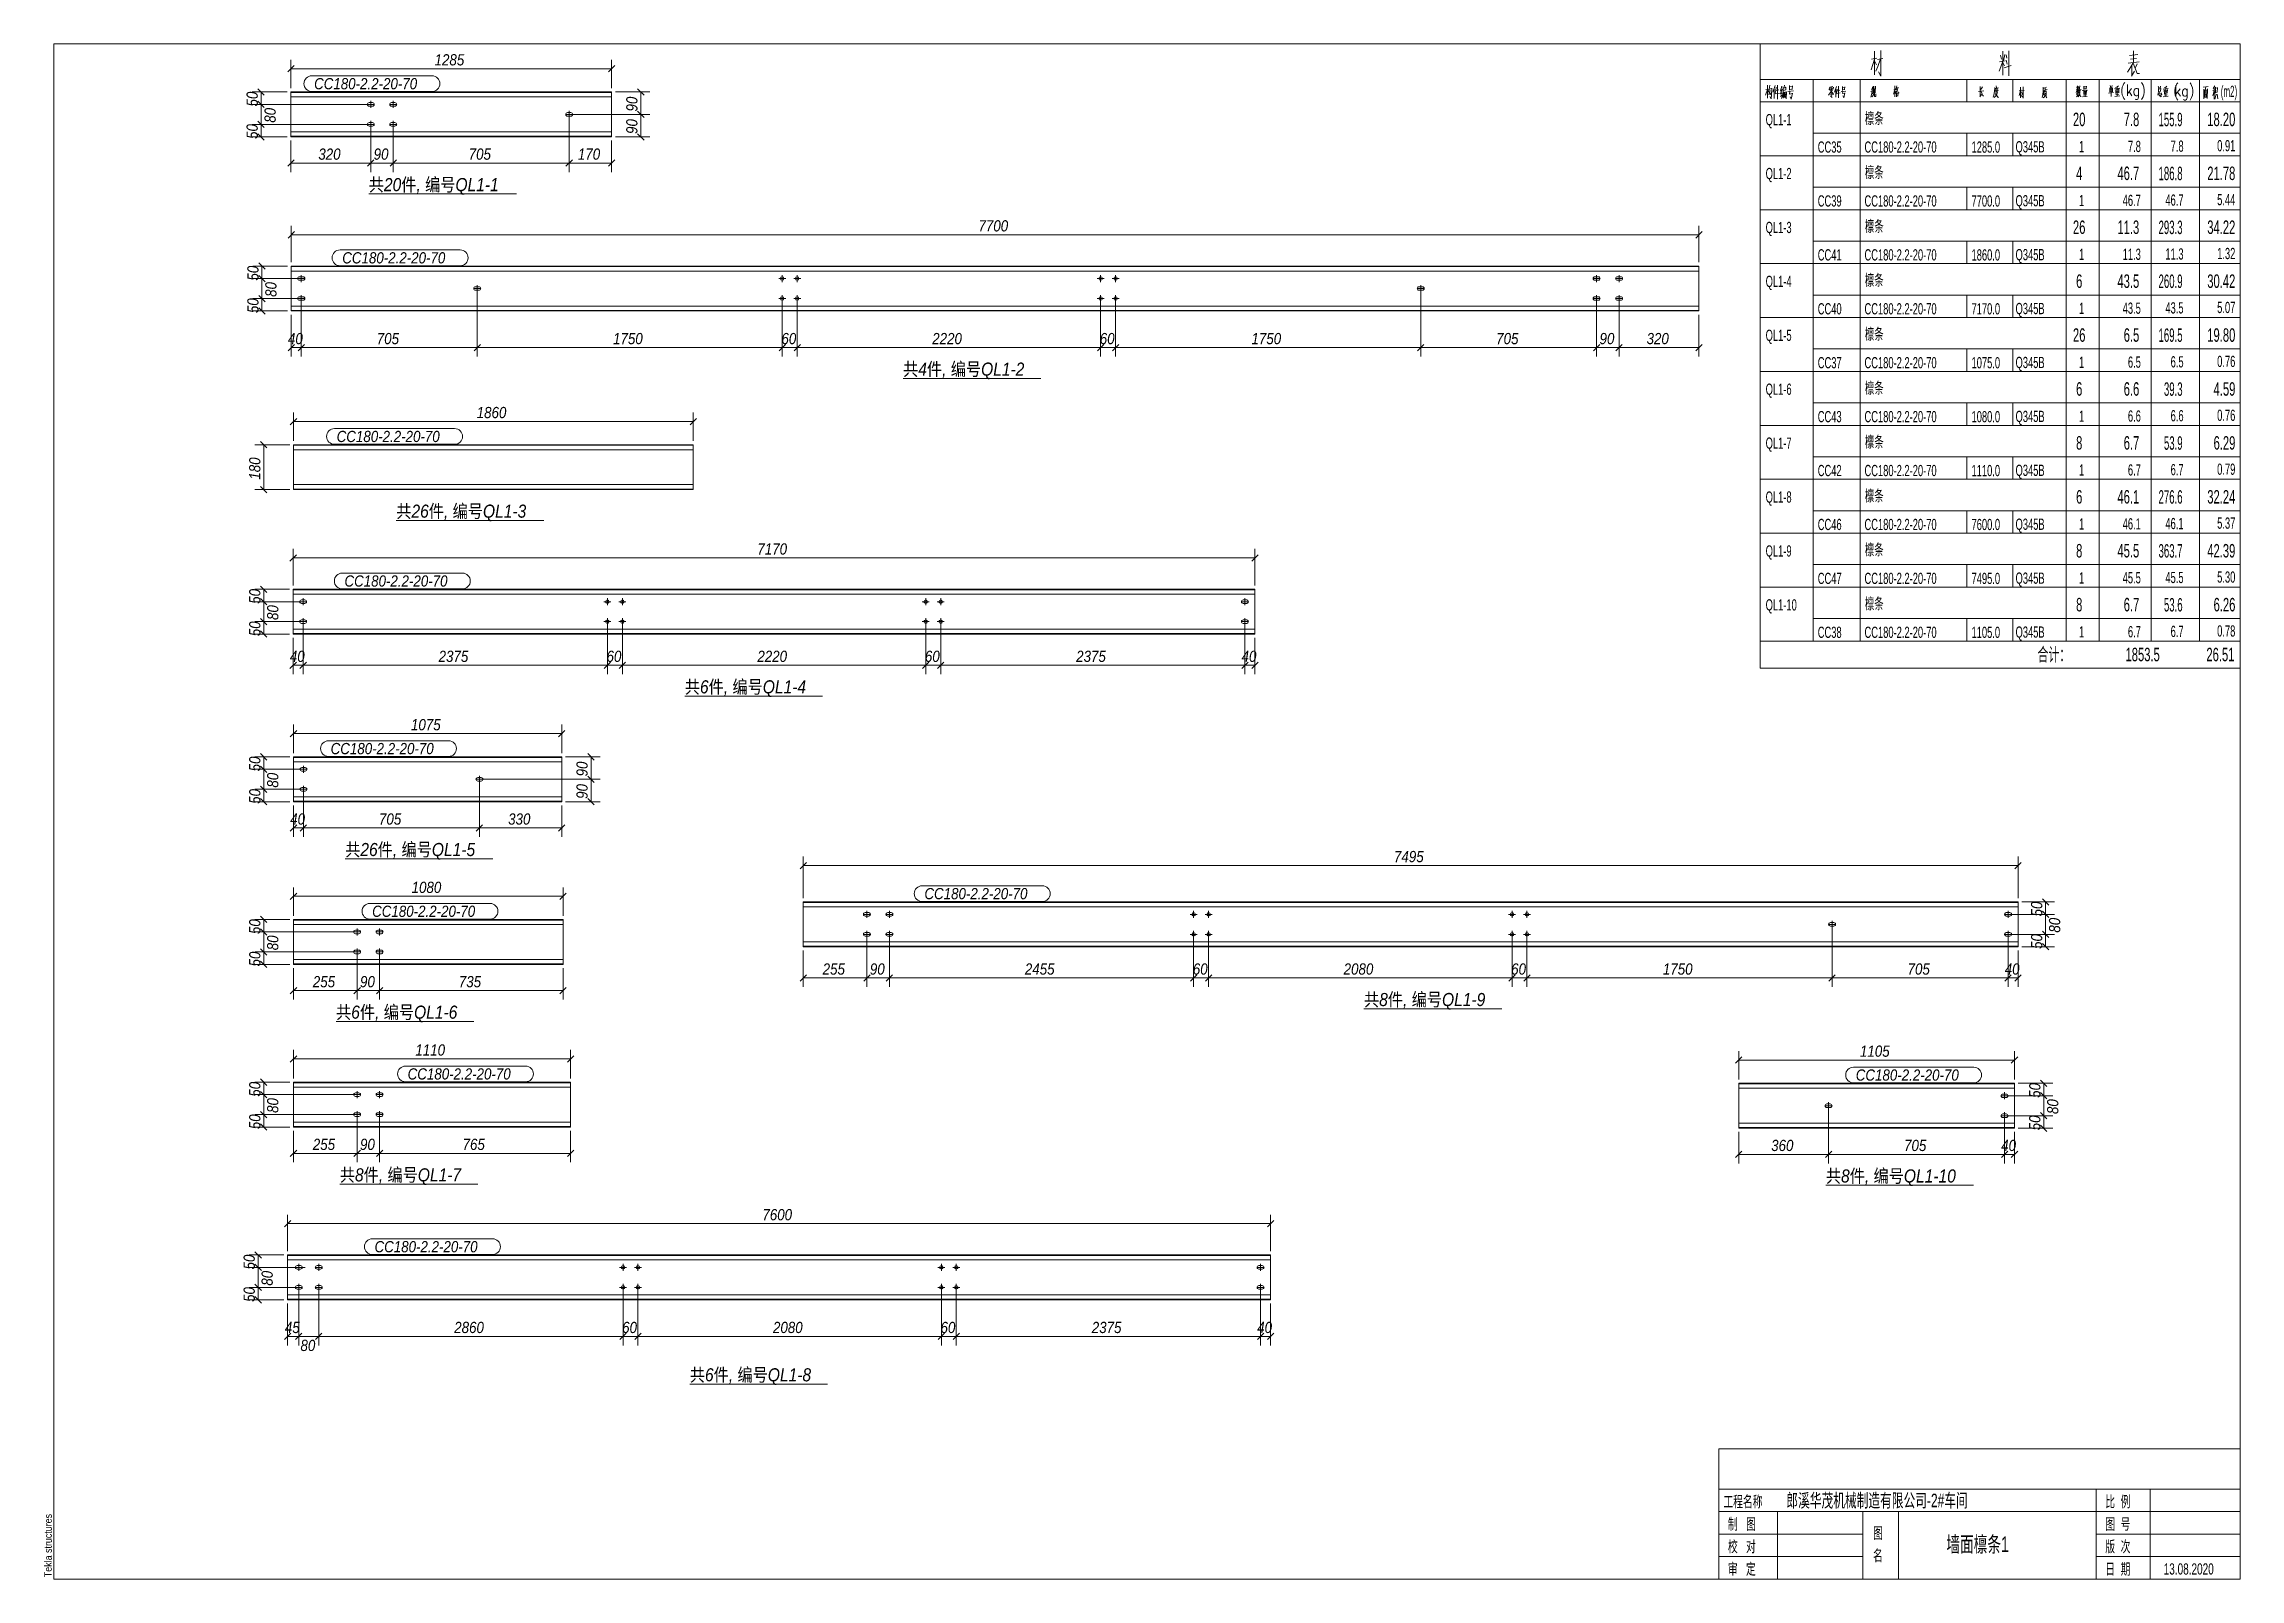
# Model space of a CAD drawing. Extents: x 857 to 4439, y -1249 to 4637.
# Drawn here: x 857 to 1444, y 3727 to 4137 of the extents above; entities that cross this region are included whole.
import ezdxf

# ---------------------------------------------------------------- set-up
doc = ezdxf.new("R2010")
doc.units = 0
doc.header["$LTSCALE"] = 1000
doc.header["$MEASUREMENT"] = 0
doc.linetypes.add('XKITLINE00', pattern=[0])
doc.linetypes.add('XKITLINE02', pattern=[4, 2, -2])
for name, color, linetype, lineweight in [('Bolt', 7, 'Continuous', 0), ('DrawingSheet', 5, 'Continuous', 0), ('OtherObjectType', 1, 'Continuous', 0), ('Part', 2, 'Continuous', 0), ('PartMark', 3, 'Continuous', 0), ('Z-DIMENSIONS', 1, 'Continuous', 0)]:
    doc.layers.add(name, color=color, linetype=linetype, lineweight=lineweight)
doc.styles.add('Arial', font='arial.ttf')
doc.styles.add('Arial Italic', font='ariali.ttf')
doc.styles.add('宋体', font='arial.ttf')

# ---------------------------------------------------------------- blocks, each defined once
blk = doc.blocks.new('墙面檩条1')
at = {"layer": 'Bolt', "color": 3, "linetype": 'XKITLINE00', "lineweight": 0}
for p, q in [((88.79, 399.02), (88.76, 398.84)), ((88.9, 399.17), (88.79, 399.02)), ((89.05, 399.27), (88.9, 399.17)), ((89.23, 399.31), (89.05, 399.27)), ((90.16, 399.31), (89.23, 399.31)), ((89.69, 399.78), (89.69, 397.91)), ((90.34, 399.27), (90.16, 399.31)), ((90.49, 399.17), (90.34, 399.27)), ((90.59, 399.02), (90.49, 399.17)), ((90.63, 398.84), (90.59, 399.02)), ((94.79, 399.02), (94.76, 398.84)), ((94.9, 399.17), (94.79, 399.02)), ((95.05, 399.27), (94.9, 399.17)), ((95.23, 399.31), (95.05, 399.27)), ((96.16, 399.31), (95.23, 399.31)), ((95.69, 399.78), (95.69, 397.91)), ((96.34, 399.27), (96.16, 399.31)), ((96.49, 399.17), (96.34, 399.27)), ((96.59, 399.02), (96.49, 399.17)), ((96.63, 398.84), (96.59, 399.02)), ((88.76, 398.84), (88.76, 398.84)), ((88.76, 398.84), (88.79, 398.66)), ((90.63, 398.84), (88.76, 398.84)), ((88.79, 393.69), (88.76, 393.51)), ((88.76, 393.51), (88.76, 393.51)), ((88.76, 393.51), (88.79, 393.33)), ((90.63, 393.51), (88.76, 393.51)), ((88.79, 398.66), (88.9, 398.51)), ((88.9, 393.84), (88.79, 393.69)), ((88.79, 393.33), (88.9, 393.18)), ((88.9, 398.51), (89.05, 398.41)), ((89.05, 393.94), (88.9, 393.84)), ((88.9, 393.18), (89.05, 393.08)), ((89.05, 398.41), (89.23, 398.38)), ((89.23, 393.98), (89.05, 393.94)), ((89.05, 393.08), (89.23, 393.04)), ((89.23, 398.38), (90.16, 398.38)), ((90.16, 393.98), (89.23, 393.98)), ((89.23, 393.04), (90.16, 393.04)), ((89.69, 394.44), (89.69, 392.58)), ((90.16, 398.38), (90.34, 398.41)), ((90.34, 393.94), (90.16, 393.98)), ((90.16, 393.04), (90.34, 393.08)), ((90.34, 398.41), (90.49, 398.51)), ((90.49, 393.84), (90.34, 393.94)), ((90.34, 393.08), (90.49, 393.18)), ((90.49, 398.51), (90.59, 398.66)), ((90.59, 393.69), (90.49, 393.84)), ((90.49, 393.18), (90.59, 393.33)), ((90.59, 398.66), (90.63, 398.84)), ((90.63, 393.51), (90.59, 393.69)), ((90.59, 393.33), (90.63, 393.51)), ((90.63, 398.84), (90.63, 398.84)), ((90.63, 393.51), (90.63, 393.51)), ((94.76, 398.84), (94.76, 398.84)), ((94.76, 398.84), (94.79, 398.66)), ((96.63, 398.84), (94.76, 398.84)), ((94.79, 393.69), (94.76, 393.51)), ((94.76, 393.51), (94.76, 393.51)), ((94.76, 393.51), (94.79, 393.33)), ((96.63, 393.51), (94.76, 393.51)), ((94.79, 398.66), (94.9, 398.51)), ((94.9, 393.84), (94.79, 393.69)), ((94.79, 393.33), (94.9, 393.18)), ((94.9, 398.51), (95.05, 398.41)), ((95.05, 393.94), (94.9, 393.84)), ((94.9, 393.18), (95.05, 393.08)), ((95.05, 398.41), (95.23, 398.38)), ((95.23, 393.98), (95.05, 393.94)), ((95.05, 393.08), (95.23, 393.04)), ((95.23, 398.38), (96.16, 398.38)), ((96.16, 393.98), (95.23, 393.98)), ((95.23, 393.04), (96.16, 393.04)), ((95.69, 394.44), (95.69, 392.58)), ((96.16, 398.38), (96.34, 398.41)), ((96.34, 393.94), (96.16, 393.98)), ((96.16, 393.04), (96.34, 393.08)), ((96.34, 398.41), (96.49, 398.51)), ((96.49, 393.84), (96.34, 393.94)), ((96.34, 393.08), (96.49, 393.18)), ((96.49, 398.51), (96.59, 398.66)), ((96.59, 393.69), (96.49, 393.84)), ((96.49, 393.18), (96.59, 393.33)), ((96.59, 398.66), (96.63, 398.84)), ((96.63, 393.51), (96.59, 393.69)), ((96.59, 393.33), (96.63, 393.51)), ((96.63, 398.84), (96.63, 398.84)), ((96.63, 393.51), (96.63, 393.51)), ((141.79, 396.35), (141.76, 396.18)), ((141.76, 396.18), (141.76, 396.18)), ((141.76, 396.18), (141.79, 396)), ((143.63, 396.18), (141.76, 396.18)), ((141.9, 396.51), (141.79, 396.35)), ((141.79, 396), (141.9, 395.85)), ((142.05, 396.61), (141.9, 396.51)), ((141.9, 395.85), (142.05, 395.74)), ((142.23, 396.64), (142.05, 396.61)), ((142.05, 395.74), (142.23, 395.71)), ((143.16, 396.64), (142.23, 396.64)), ((142.23, 395.71), (143.16, 395.71)), ((142.69, 397.11), (142.69, 395.24)), ((143.34, 396.61), (143.16, 396.64)), ((143.16, 395.71), (143.34, 395.74)), ((143.49, 396.51), (143.34, 396.61)), ((143.34, 395.74), (143.49, 395.85)), ((143.59, 396.35), (143.49, 396.51)), ((143.49, 395.85), (143.59, 396)), ((143.63, 396.18), (143.59, 396.35)), ((143.59, 396), (143.63, 396.18)), ((143.63, 396.18), (143.63, 396.18)), ((70.24, 352.51), (70.21, 352.33)), ((70.21, 352.33), (70.21, 352.33)), ((70.21, 352.33), (70.24, 352.15)), ((70.21, 352.33), (72.07, 352.33)), ((70.34, 352.66), (70.24, 352.51)), ((70.24, 352.15), (70.34, 352)), ((70.49, 352.76), (70.34, 352.66)), ((70.34, 352), (70.49, 351.9)), ((70.67, 352.8), (70.49, 352.76)), ((71.61, 352.8), (70.67, 352.8)), ((71.14, 351.4), (71.14, 353.27)), ((71.78, 352.76), (71.61, 352.8)), ((71.94, 352.66), (71.78, 352.76)), ((71.78, 351.9), (71.94, 352)), ((72.04, 352.51), (71.94, 352.66)), ((71.94, 352), (72.04, 352.15)), ((72.07, 352.33), (72.04, 352.51)), ((72.04, 352.15), (72.07, 352.33)), ((72.07, 352.33), (72.07, 352.33)), ((200.54, 352.33), (198.67, 352.33)), ((199.6, 351.4), (199.6, 353.27)), ((204.54, 352.33), (202.67, 352.33)), ((203.6, 351.4), (203.6, 353.27)), ((285.57, 352.33), (283.7, 352.33)), ((284.64, 351.4), (284.64, 353.27)), ((289.57, 352.33), (287.7, 352.33)), ((288.64, 351.4), (288.64, 353.27)), ((416.24, 352.51), (416.2, 352.33)), ((416.2, 352.33), (416.2, 352.33)), ((416.2, 352.33), (416.24, 352.15)), ((416.2, 352.33), (418.07, 352.33)), ((416.34, 352.66), (416.24, 352.51)), ((416.24, 352.15), (416.34, 352)), ((416.49, 352.76), (416.34, 352.66)), ((416.34, 352), (416.49, 351.9)), ((416.67, 352.8), (416.49, 352.76)), ((417.6, 352.8), (416.67, 352.8)), ((417.14, 351.4), (417.14, 353.27)), ((417.78, 352.76), (417.6, 352.8)), ((417.93, 352.66), (417.78, 352.76)), ((417.78, 351.9), (417.93, 352)), ((418.03, 352.51), (417.93, 352.66)), ((417.93, 352), (418.03, 352.15)), ((418.07, 352.33), (418.03, 352.51)), ((418.03, 352.15), (418.07, 352.33)), ((418.07, 352.33), (418.07, 352.33)), ((422.24, 352.51), (422.2, 352.33)), ((422.2, 352.33), (422.2, 352.33)), ((422.2, 352.33), (422.24, 352.15)), ((422.2, 352.33), (424.07, 352.33)), ((422.34, 352.66), (422.24, 352.51)), ((422.24, 352.15), (422.34, 352)), ((422.49, 352.76), (422.34, 352.66)), ((422.34, 352), (422.49, 351.9)), ((422.67, 352.8), (422.49, 352.76)), ((423.6, 352.8), (422.67, 352.8)), ((423.14, 351.4), (423.14, 353.27)), ((423.78, 352.76), (423.6, 352.8)), ((423.93, 352.66), (423.78, 352.76)), ((423.78, 351.9), (423.93, 352)), ((424.03, 352.51), (423.93, 352.66)), ((423.93, 352), (424.03, 352.15)), ((424.07, 352.33), (424.03, 352.51)), ((424.03, 352.15), (424.07, 352.33)), ((424.07, 352.33), (424.07, 352.33)), ((70.24, 347.18), (70.21, 347)), ((70.21, 347), (70.21, 347)), ((70.21, 347), (70.24, 346.82)), ((70.21, 347), (72.07, 347)), ((70.34, 347.33), (70.24, 347.18)), ((70.24, 346.82), (70.34, 346.67)), ((70.49, 347.43), (70.34, 347.33)), ((70.34, 346.67), (70.49, 346.57)), ((70.49, 351.9), (70.67, 351.87)), ((70.67, 347.47), (70.49, 347.43)), ((70.49, 346.57), (70.67, 346.53)), ((70.67, 351.87), (71.61, 351.87)), ((71.61, 347.47), (70.67, 347.47)), ((70.67, 346.53), (71.61, 346.53)), ((71.14, 346.07), (71.14, 347.93)), ((71.61, 351.87), (71.78, 351.9)), ((71.78, 347.43), (71.61, 347.47)), ((71.61, 346.53), (71.78, 346.57)), ((71.94, 347.33), (71.78, 347.43)), ((71.78, 346.57), (71.94, 346.67)), ((72.04, 347.18), (71.94, 347.33)), ((71.94, 346.67), (72.04, 346.82)), ((72.07, 347), (72.04, 347.18)), ((72.04, 346.82), (72.07, 347)), ((72.07, 347), (72.07, 347)), ((117.24, 349.85), (117.21, 349.67)), ((117.21, 349.67), (117.21, 349.67)), ((117.21, 349.67), (117.24, 349.49)), ((117.21, 349.67), (119.07, 349.67)), ((117.34, 350), (117.24, 349.85)), ((117.24, 349.49), (117.34, 349.34)), ((117.49, 350.1), (117.34, 350)), ((117.34, 349.34), (117.49, 349.24)), ((117.67, 350.13), (117.49, 350.1)), ((117.49, 349.24), (117.67, 349.2)), ((118.61, 350.13), (117.67, 350.13)), ((117.67, 349.2), (118.61, 349.2)), ((118.14, 348.73), (118.14, 350.6)), ((118.78, 350.1), (118.61, 350.13)), ((118.61, 349.2), (118.78, 349.24)), ((118.94, 350), (118.78, 350.1)), ((118.78, 349.24), (118.94, 349.34)), ((119.04, 349.85), (118.94, 350)), ((118.94, 349.34), (119.04, 349.49)), ((119.07, 349.67), (119.04, 349.85)), ((119.04, 349.49), (119.07, 349.67)), ((119.07, 349.67), (119.07, 349.67)), ((200.54, 347), (198.67, 347)), ((199.6, 346.07), (199.6, 347.93)), ((204.54, 347), (202.67, 347)), ((203.6, 346.07), (203.6, 347.93)), ((285.57, 347), (283.7, 347)), ((284.64, 346.07), (284.64, 347.93)), ((289.57, 347), (287.7, 347)), ((288.64, 346.07), (288.64, 347.93)), ((369.24, 349.85), (369.2, 349.67)), ((369.2, 349.67), (369.2, 349.67)), ((369.2, 349.67), (369.24, 349.49)), ((369.2, 349.67), (371.07, 349.67)), ((369.34, 350), (369.24, 349.85)), ((369.24, 349.49), (369.34, 349.34)), ((369.49, 350.1), (369.34, 350)), ((369.34, 349.34), (369.49, 349.24)), ((369.67, 350.13), (369.49, 350.1)), ((369.49, 349.24), (369.67, 349.2)), ((370.6, 350.13), (369.67, 350.13)), ((369.67, 349.2), (370.6, 349.2)), ((370.14, 348.73), (370.14, 350.6)), ((370.78, 350.1), (370.6, 350.13)), ((370.6, 349.2), (370.78, 349.24)), ((370.93, 350), (370.78, 350.1)), ((370.78, 349.24), (370.93, 349.34)), ((371.03, 349.85), (370.93, 350)), ((370.93, 349.34), (371.03, 349.49)), ((371.07, 349.67), (371.03, 349.85)), ((371.03, 349.49), (371.07, 349.67)), ((371.07, 349.67), (371.07, 349.67)), ((416.24, 347.18), (416.2, 347)), ((416.2, 347), (416.2, 347)), ((416.2, 347), (416.24, 346.82)), ((416.2, 347), (418.07, 347)), ((416.34, 347.33), (416.24, 347.18)), ((416.24, 346.82), (416.34, 346.67)), ((416.49, 347.43), (416.34, 347.33)), ((416.34, 346.67), (416.49, 346.57)), ((416.49, 351.9), (416.67, 351.87)), ((416.67, 347.47), (416.49, 347.43)), ((416.49, 346.57), (416.67, 346.53)), ((416.67, 351.87), (417.6, 351.87)), ((417.6, 347.47), (416.67, 347.47)), ((416.67, 346.53), (417.6, 346.53)), ((417.14, 346.07), (417.14, 347.93)), ((417.6, 351.87), (417.78, 351.9)), ((417.78, 347.43), (417.6, 347.47)), ((417.6, 346.53), (417.78, 346.57)), ((417.93, 347.33), (417.78, 347.43)), ((417.78, 346.57), (417.93, 346.67)), ((418.03, 347.18), (417.93, 347.33)), ((417.93, 346.67), (418.03, 346.82)), ((418.07, 347), (418.03, 347.18)), ((418.03, 346.82), (418.07, 347)), ((418.07, 347), (418.07, 347)), ((422.24, 347.18), (422.2, 347)), ((422.2, 347), (422.2, 347)), ((422.2, 347), (422.24, 346.82)), ((422.2, 347), (424.07, 347)), ((422.34, 347.33), (422.24, 347.18)), ((422.24, 346.82), (422.34, 346.67)), ((422.49, 347.43), (422.34, 347.33)), ((422.34, 346.67), (422.49, 346.57)), ((422.49, 351.9), (422.67, 351.87)), ((422.67, 347.47), (422.49, 347.43)), ((422.49, 346.57), (422.67, 346.53)), ((422.67, 351.87), (423.6, 351.87)), ((423.6, 347.47), (422.67, 347.47)), ((422.67, 346.53), (423.6, 346.53)), ((423.14, 346.07), (423.14, 347.93)), ((423.6, 351.87), (423.78, 351.9)), ((423.78, 347.43), (423.6, 347.47)), ((423.6, 346.53), (423.78, 346.57)), ((423.93, 347.33), (423.78, 347.43)), ((423.78, 346.57), (423.93, 346.67)), ((424.03, 347.18), (423.93, 347.33)), ((423.93, 346.67), (424.03, 346.82)), ((424.07, 347), (424.03, 347.18)), ((424.03, 346.82), (424.07, 347)), ((424.07, 347), (424.07, 347)), ((70.74, 266.21), (70.7, 266.03)), ((70.7, 266.03), (70.7, 266.03)), ((70.7, 266.03), (70.74, 265.85)), ((70.7, 266.03), (72.57, 266.03)), ((70.84, 266.36), (70.74, 266.21)), ((70.74, 265.85), (70.84, 265.7)), ((70.99, 266.46), (70.84, 266.36)), ((70.84, 265.7), (70.99, 265.6)), ((71.17, 266.5), (70.99, 266.46)), ((70.99, 265.6), (71.17, 265.56)), ((72.1, 266.5), (71.17, 266.5)), ((71.17, 265.56), (72.1, 265.56)), ((71.64, 265.1), (71.64, 266.96)), ((72.28, 266.46), (72.1, 266.5)), ((72.1, 265.56), (72.28, 265.6)), ((72.43, 266.36), (72.28, 266.46)), ((72.28, 265.6), (72.43, 265.7)), ((72.54, 266.21), (72.43, 266.36)), ((72.43, 265.7), (72.54, 265.85)), ((72.57, 266.03), (72.54, 266.21)), ((72.54, 265.85), (72.57, 266.03)), ((72.57, 266.03), (72.57, 266.03)), ((153.83, 266.03), (151.96, 266.03)), ((152.9, 265.1), (152.9, 266.96)), ((157.83, 266.03), (155.96, 266.03)), ((156.9, 265.1), (156.9, 266.96)), ((238.86, 266.03), (237, 266.03)), ((237.93, 265.1), (237.93, 266.96)), ((242.86, 266.03), (241, 266.03)), ((241.93, 265.1), (241.93, 266.96)), ((322.29, 266.21), (322.26, 266.03)), ((322.26, 266.03), (322.26, 266.03)), ((322.26, 266.03), (322.29, 265.85)), ((322.26, 266.03), (324.12, 266.03)), ((322.39, 266.36), (322.29, 266.21)), ((322.29, 265.85), (322.39, 265.7)), ((322.54, 266.46), (322.39, 266.36)), ((322.39, 265.7), (322.54, 265.6)), ((322.72, 266.5), (322.54, 266.46)), ((322.54, 265.6), (322.72, 265.56)), ((323.66, 266.5), (322.72, 266.5)), ((322.72, 265.56), (323.66, 265.56)), ((323.19, 265.1), (323.19, 266.96)), ((323.84, 266.46), (323.66, 266.5)), ((323.66, 265.56), (323.84, 265.6)), ((323.99, 266.36), (323.84, 266.46)), ((323.84, 265.6), (323.99, 265.7)), ((324.09, 266.21), (323.99, 266.36)), ((323.99, 265.7), (324.09, 265.85)), ((324.12, 266.03), (324.09, 266.21)), ((324.09, 265.85), (324.12, 266.03)), ((324.12, 266.03), (324.12, 266.03)), ((70.74, 260.88), (70.7, 260.7)), ((70.7, 260.7), (70.7, 260.7)), ((70.7, 260.7), (70.74, 260.52)), ((70.7, 260.7), (72.57, 260.7)), ((70.84, 261.03), (70.74, 260.88)), ((70.74, 260.52), (70.84, 260.37)), ((70.99, 261.13), (70.84, 261.03)), ((70.84, 260.37), (70.99, 260.27)), ((71.17, 261.16), (70.99, 261.13)), ((70.99, 260.27), (71.17, 260.23)), ((72.1, 261.16), (71.17, 261.16)), ((71.17, 260.23), (72.1, 260.23)), ((71.64, 259.76), (71.64, 261.63)), ((72.28, 261.13), (72.1, 261.16)), ((72.1, 260.23), (72.28, 260.27)), ((72.43, 261.03), (72.28, 261.13)), ((72.28, 260.27), (72.43, 260.37)), ((72.54, 260.88), (72.43, 261.03)), ((72.43, 260.37), (72.54, 260.52)), ((72.57, 260.7), (72.54, 260.88)), ((72.54, 260.52), (72.57, 260.7)), ((72.57, 260.7), (72.57, 260.7)), ((153.83, 260.7), (151.96, 260.7)), ((152.9, 259.76), (152.9, 261.63)), ((157.83, 260.7), (155.96, 260.7)), ((156.9, 259.76), (156.9, 261.63)), ((238.86, 260.7), (237, 260.7)), ((237.93, 259.76), (237.93, 261.63)), ((242.86, 260.7), (241, 260.7)), ((241.93, 259.76), (241.93, 261.63)), ((322.29, 260.88), (322.26, 260.7)), ((322.26, 260.7), (322.26, 260.7)), ((322.26, 260.7), (322.29, 260.52)), ((322.26, 260.7), (324.12, 260.7)), ((322.39, 261.03), (322.29, 260.88)), ((322.29, 260.52), (322.39, 260.37)), ((322.54, 261.13), (322.39, 261.03)), ((322.39, 260.37), (322.54, 260.27)), ((322.72, 261.16), (322.54, 261.13)), ((322.54, 260.27), (322.72, 260.23)), ((323.66, 261.16), (322.72, 261.16)), ((322.72, 260.23), (323.66, 260.23)), ((323.19, 259.76), (323.19, 261.63)), ((323.84, 261.13), (323.66, 261.16)), ((323.66, 260.23), (323.84, 260.27)), ((323.99, 261.03), (323.84, 261.13)), ((323.84, 260.27), (323.99, 260.37)), ((324.09, 260.88), (323.99, 261.03)), ((323.99, 260.37), (324.09, 260.52)), ((324.12, 260.7), (324.09, 260.88)), ((324.09, 260.52), (324.12, 260.7)), ((324.12, 260.7), (324.12, 260.7)), ((70.83, 221.44), (70.79, 221.26)), ((70.79, 221.26), (70.79, 221.26)), ((70.79, 221.26), (70.83, 221.09)), ((72.66, 221.26), (70.79, 221.26)), ((70.93, 221.59), (70.83, 221.44)), ((70.83, 221.09), (70.93, 220.93)), ((71.08, 221.7), (70.93, 221.59)), ((70.93, 220.93), (71.08, 220.83)), ((71.26, 221.73), (71.08, 221.7)), ((71.08, 220.83), (71.26, 220.8)), ((72.19, 221.73), (71.26, 221.73)), ((71.26, 220.8), (72.19, 220.8)), ((71.73, 222.2), (71.73, 220.33)), ((72.37, 221.7), (72.19, 221.73)), ((72.19, 220.8), (72.37, 220.83)), ((72.52, 221.59), (72.37, 221.7)), ((72.37, 220.83), (72.52, 220.93)), ((72.62, 221.44), (72.52, 221.59)), ((72.52, 220.93), (72.62, 221.09)), ((72.66, 221.26), (72.62, 221.44)), ((72.62, 221.09), (72.66, 221.26)), ((72.66, 221.26), (72.66, 221.26)), ((117.83, 218.78), (117.79, 218.6)), ((117.79, 218.6), (117.79, 218.6)), ((117.79, 218.6), (117.83, 218.42)), ((119.66, 218.6), (117.79, 218.6)), ((117.93, 218.93), (117.83, 218.78)), ((117.83, 218.42), (117.93, 218.27)), ((118.08, 219.03), (117.93, 218.93)), ((117.93, 218.27), (118.08, 218.17)), ((118.26, 219.06), (118.08, 219.03)), ((118.08, 218.17), (118.26, 218.13)), ((119.19, 219.06), (118.26, 219.06)), ((118.26, 218.13), (119.19, 218.13)), ((118.73, 219.53), (118.73, 217.66)), ((119.37, 219.03), (119.19, 219.06)), ((119.19, 218.13), (119.37, 218.17)), ((119.52, 218.93), (119.37, 219.03)), ((119.37, 218.17), (119.52, 218.27)), ((119.62, 218.78), (119.52, 218.93)), ((119.52, 218.27), (119.62, 218.42)), ((119.66, 218.6), (119.62, 218.78)), ((119.62, 218.42), (119.66, 218.6)), ((119.66, 218.6), (119.66, 218.6)), ((70.83, 216.11), (70.79, 215.93)), ((70.79, 215.93), (70.79, 215.93)), ((70.79, 215.93), (70.83, 215.75)), ((72.66, 215.93), (70.79, 215.93)), ((70.93, 216.26), (70.83, 216.11)), ((70.83, 215.75), (70.93, 215.6)), ((71.08, 216.36), (70.93, 216.26)), ((70.93, 215.6), (71.08, 215.5)), ((71.26, 216.4), (71.08, 216.36)), ((71.08, 215.5), (71.26, 215.46)), ((72.19, 216.4), (71.26, 216.4)), ((71.26, 215.46), (72.19, 215.46)), ((71.73, 216.86), (71.73, 215)), ((72.37, 216.36), (72.19, 216.4)), ((72.19, 215.46), (72.37, 215.5)), ((72.52, 216.26), (72.37, 216.36)), ((72.37, 215.5), (72.52, 215.6)), ((72.62, 216.11), (72.52, 216.26)), ((72.52, 215.6), (72.62, 215.75)), ((72.66, 215.93), (72.62, 216.11)), ((72.62, 215.75), (72.66, 215.93)), ((72.66, 215.93), (72.66, 215.93)), ((221.34, 182.71), (221.3, 182.53)), ((221.3, 182.53), (221.3, 182.53)), ((221.3, 182.53), (221.34, 182.35)), ((223.17, 182.53), (221.3, 182.53)), ((221.44, 182.86), (221.34, 182.71)), ((221.34, 182.35), (221.44, 182.2)), ((221.59, 182.96), (221.44, 182.86)), ((221.44, 182.2), (221.59, 182.1)), ((221.77, 182.99), (221.59, 182.96)), ((221.59, 182.1), (221.77, 182.06)), ((222.7, 182.99), (221.77, 182.99)), ((221.77, 182.06), (222.7, 182.06)), ((222.23, 183.46), (222.23, 181.59)), ((222.88, 182.96), (222.7, 182.99)), ((222.7, 182.06), (222.88, 182.1)), ((223.03, 182.86), (222.88, 182.96)), ((222.88, 182.1), (223.03, 182.2)), ((223.13, 182.71), (223.03, 182.86)), ((223.03, 182.2), (223.13, 182.35)), ((223.17, 182.53), (223.13, 182.71)), ((223.13, 182.35), (223.17, 182.53)), ((223.17, 182.53), (223.17, 182.53)), ((227.34, 182.71), (227.3, 182.53)), ((227.3, 182.53), (227.3, 182.53)), ((227.3, 182.53), (227.34, 182.35)), ((229.17, 182.53), (227.3, 182.53)), ((227.44, 182.86), (227.34, 182.71)), ((227.34, 182.35), (227.44, 182.2)), ((227.59, 182.96), (227.44, 182.86)), ((227.44, 182.2), (227.59, 182.1)), ((227.77, 182.99), (227.59, 182.96)), ((227.59, 182.1), (227.77, 182.06)), ((228.7, 182.99), (227.77, 182.99)), ((227.77, 182.06), (228.7, 182.06)), ((228.23, 183.46), (228.23, 181.59)), ((228.88, 182.96), (228.7, 182.99)), ((228.7, 182.06), (228.88, 182.1)), ((229.03, 182.86), (228.88, 182.96)), ((228.88, 182.1), (229.03, 182.2)), ((229.13, 182.71), (229.03, 182.86)), ((229.03, 182.2), (229.13, 182.35)), ((229.17, 182.53), (229.13, 182.71)), ((229.13, 182.35), (229.17, 182.53)), ((229.17, 182.53), (229.17, 182.53)), ((308.56, 182.53), (310.43, 182.53)), ((309.49, 181.59), (309.49, 183.46)), ((312.56, 182.53), (314.43, 182.53)), ((313.49, 181.59), (313.49, 183.46)), ((393.59, 182.53), (395.46, 182.53)), ((394.53, 181.59), (394.53, 183.46)), ((397.59, 182.53), (399.46, 182.53)), ((398.53, 181.59), (398.53, 183.46)), ((526.13, 182.71), (526.09, 182.53)), ((526.09, 182.53), (526.09, 182.53)), ((526.09, 182.53), (526.13, 182.35)), ((527.96, 182.53), (526.09, 182.53)), ((526.23, 182.86), (526.13, 182.71)), ((526.13, 182.35), (526.23, 182.2)), ((526.38, 182.96), (526.23, 182.86)), ((526.23, 182.2), (526.38, 182.1)), ((526.56, 182.99), (526.38, 182.96)), ((526.38, 182.1), (526.56, 182.06)), ((527.49, 182.99), (526.56, 182.99)), ((526.56, 182.06), (527.49, 182.06)), ((527.03, 183.46), (527.03, 181.59)), ((527.67, 182.96), (527.49, 182.99)), ((527.49, 182.06), (527.67, 182.1)), ((527.82, 182.86), (527.67, 182.96)), ((527.67, 182.1), (527.82, 182.2)), ((527.93, 182.71), (527.82, 182.86)), ((527.82, 182.2), (527.93, 182.35)), ((527.96, 182.53), (527.93, 182.71)), ((527.93, 182.35), (527.96, 182.53)), ((527.96, 182.53), (527.96, 182.53)), ((85.16, 178), (85.13, 177.82)), ((85.13, 177.82), (85.13, 177.82)), ((85.13, 177.82), (85.16, 177.64)), ((86.99, 177.82), (85.13, 177.82)), ((85.26, 178.15), (85.16, 178)), ((85.16, 177.64), (85.26, 177.49)), ((85.41, 178.25), (85.26, 178.15)), ((85.26, 177.49), (85.41, 177.39)), ((85.59, 178.29), (85.41, 178.25)), ((85.41, 177.39), (85.59, 177.35)), ((86.53, 178.29), (85.59, 178.29)), ((85.59, 177.35), (86.53, 177.35)), ((86.06, 178.75), (86.06, 176.89)), ((86.7, 178.25), (86.53, 178.29)), ((86.53, 177.35), (86.7, 177.39)), ((86.86, 178.15), (86.7, 178.25)), ((86.7, 177.39), (86.86, 177.49)), ((86.96, 178), (86.86, 178.15)), ((86.86, 177.49), (86.96, 177.64)), ((86.99, 177.82), (86.96, 178)), ((86.96, 177.64), (86.99, 177.82)), ((86.99, 177.82), (86.99, 177.82)), ((91.16, 178), (91.13, 177.82)), ((91.13, 177.82), (91.13, 177.82)), ((91.13, 177.82), (91.16, 177.64)), ((92.99, 177.82), (91.13, 177.82)), ((91.26, 178.15), (91.16, 178)), ((91.16, 177.64), (91.26, 177.49)), ((91.41, 178.25), (91.26, 178.15)), ((91.26, 177.49), (91.41, 177.39)), ((91.59, 178.29), (91.41, 178.25)), ((91.41, 177.39), (91.59, 177.35)), ((92.53, 178.29), (91.59, 178.29)), ((91.59, 177.35), (92.53, 177.35)), ((92.06, 178.75), (92.06, 176.89)), ((92.7, 178.25), (92.53, 178.29)), ((92.53, 177.35), (92.7, 177.39)), ((92.86, 178.15), (92.7, 178.25)), ((92.7, 177.39), (92.86, 177.49)), ((92.96, 178), (92.86, 178.15)), ((92.86, 177.49), (92.96, 177.64)), ((92.99, 177.82), (92.96, 178)), ((92.96, 177.64), (92.99, 177.82)), ((92.99, 177.82), (92.99, 177.82)), ((221.34, 177.37), (221.3, 177.19)), ((221.3, 177.19), (221.3, 177.19)), ((221.3, 177.19), (221.34, 177.02)), ((223.17, 177.19), (221.3, 177.19)), ((221.44, 177.52), (221.34, 177.37)), ((221.34, 177.02), (221.44, 176.86)), ((221.59, 177.63), (221.44, 177.52)), ((221.44, 176.86), (221.59, 176.76)), ((221.77, 177.66), (221.59, 177.63)), ((221.59, 176.76), (221.77, 176.73)), ((222.7, 177.66), (221.77, 177.66)), ((221.77, 176.73), (222.7, 176.73)), ((222.23, 178.13), (222.23, 176.26)), ((222.88, 177.63), (222.7, 177.66)), ((222.7, 176.73), (222.88, 176.76)), ((223.03, 177.52), (222.88, 177.63)), ((222.88, 176.76), (223.03, 176.86)), ((223.13, 177.37), (223.03, 177.52)), ((223.03, 176.86), (223.13, 177.02)), ((223.17, 177.19), (223.13, 177.37)), ((223.13, 177.02), (223.17, 177.19)), ((223.17, 177.19), (223.17, 177.19)), ((227.34, 177.37), (227.3, 177.19)), ((227.3, 177.19), (227.3, 177.19)), ((227.3, 177.19), (227.34, 177.02)), ((229.17, 177.19), (227.3, 177.19)), ((227.44, 177.52), (227.34, 177.37)), ((227.34, 177.02), (227.44, 176.86)), ((227.59, 177.63), (227.44, 177.52)), ((227.44, 176.86), (227.59, 176.76)), ((227.77, 177.66), (227.59, 177.63)), ((227.59, 176.76), (227.77, 176.73)), ((228.7, 177.66), (227.77, 177.66)), ((227.77, 176.73), (228.7, 176.73)), ((228.23, 178.13), (228.23, 176.26)), ((228.88, 177.63), (228.7, 177.66)), ((228.7, 176.73), (228.88, 176.76)), ((229.03, 177.52), (228.88, 177.63)), ((228.88, 176.76), (229.03, 176.86)), ((229.13, 177.37), (229.03, 177.52)), ((229.03, 176.86), (229.13, 177.02)), ((229.17, 177.19), (229.13, 177.37)), ((229.13, 177.02), (229.17, 177.19)), ((229.17, 177.19), (229.17, 177.19)), ((308.56, 177.19), (310.43, 177.19)), ((309.49, 176.26), (309.49, 178.13)), ((312.56, 177.19), (314.43, 177.19)), ((313.49, 176.26), (313.49, 178.13)), ((393.59, 177.19), (395.46, 177.19)), ((394.53, 176.26), (394.53, 178.13)), ((397.59, 177.19), (399.46, 177.19)), ((398.53, 176.26), (398.53, 178.13)), ((479.13, 180.04), (479.09, 179.86)), ((479.09, 179.86), (479.09, 179.86)), ((479.09, 179.86), (479.13, 179.68)), ((480.96, 179.86), (479.09, 179.86)), ((479.23, 180.19), (479.13, 180.04)), ((479.13, 179.68), (479.23, 179.53)), ((479.38, 180.29), (479.23, 180.19)), ((479.23, 179.53), (479.38, 179.43)), ((479.56, 180.33), (479.38, 180.29)), ((479.38, 179.43), (479.56, 179.39)), ((480.49, 180.33), (479.56, 180.33)), ((479.56, 179.39), (480.49, 179.39)), ((480.03, 180.79), (480.03, 178.93)), ((480.67, 180.29), (480.49, 180.33)), ((480.49, 179.39), (480.67, 179.43)), ((480.82, 180.19), (480.67, 180.29)), ((480.67, 179.43), (480.82, 179.53)), ((480.93, 180.04), (480.82, 180.19)), ((480.82, 179.53), (480.93, 179.68)), ((480.96, 179.86), (480.93, 180.04)), ((480.93, 179.68), (480.96, 179.86)), ((480.96, 179.86), (480.96, 179.86)), ((526.13, 177.37), (526.09, 177.19)), ((526.09, 177.19), (526.09, 177.19)), ((526.09, 177.19), (526.13, 177.02)), ((527.96, 177.19), (526.09, 177.19)), ((526.23, 177.52), (526.13, 177.37)), ((526.13, 177.02), (526.23, 176.86)), ((526.38, 177.63), (526.23, 177.52)), ((526.23, 176.86), (526.38, 176.76)), ((526.56, 177.66), (526.38, 177.63)), ((526.38, 176.76), (526.56, 176.73)), ((527.49, 177.66), (526.56, 177.66)), ((526.56, 176.73), (527.49, 176.73)), ((527.03, 178.13), (527.03, 176.26)), ((527.67, 177.63), (527.49, 177.66)), ((527.49, 176.73), (527.67, 176.76)), ((527.82, 177.52), (527.67, 177.63)), ((527.67, 176.76), (527.82, 176.86)), ((527.93, 177.37), (527.82, 177.52)), ((527.82, 176.86), (527.93, 177.02)), ((527.96, 177.19), (527.93, 177.37)), ((527.93, 177.02), (527.96, 177.19)), ((527.96, 177.19), (527.96, 177.19)), ((85.16, 172.67), (85.13, 172.49)), ((85.13, 172.49), (85.13, 172.49)), ((85.13, 172.49), (85.16, 172.31)), ((86.99, 172.49), (85.13, 172.49)), ((85.26, 172.82), (85.16, 172.67)), ((85.16, 172.31), (85.26, 172.16)), ((85.41, 172.92), (85.26, 172.82)), ((85.26, 172.16), (85.41, 172.06)), ((85.59, 172.95), (85.41, 172.92)), ((85.41, 172.06), (85.59, 172.02)), ((86.53, 172.95), (85.59, 172.95)), ((85.59, 172.02), (86.53, 172.02)), ((86.06, 173.42), (86.06, 171.55)), ((86.7, 172.92), (86.53, 172.95)), ((86.53, 172.02), (86.7, 172.06)), ((86.86, 172.82), (86.7, 172.92)), ((86.7, 172.06), (86.86, 172.16)), ((86.96, 172.67), (86.86, 172.82)), ((86.86, 172.16), (86.96, 172.31)), ((86.99, 172.49), (86.96, 172.67)), ((86.96, 172.31), (86.99, 172.49)), ((86.99, 172.49), (86.99, 172.49)), ((91.16, 172.67), (91.13, 172.49)), ((91.13, 172.49), (91.13, 172.49)), ((91.13, 172.49), (91.16, 172.31)), ((92.99, 172.49), (91.13, 172.49)), ((91.26, 172.82), (91.16, 172.67)), ((91.16, 172.31), (91.26, 172.16)), ((91.41, 172.92), (91.26, 172.82)), ((91.26, 172.16), (91.41, 172.06)), ((91.59, 172.95), (91.41, 172.92)), ((91.41, 172.06), (91.59, 172.02)), ((92.53, 172.95), (91.59, 172.95)), ((91.59, 172.02), (92.53, 172.02)), ((92.06, 173.42), (92.06, 171.55)), ((92.7, 172.92), (92.53, 172.95)), ((92.53, 172.02), (92.7, 172.06)), ((92.86, 172.82), (92.7, 172.92)), ((92.7, 172.06), (92.86, 172.16)), ((92.96, 172.67), (92.86, 172.82)), ((92.86, 172.16), (92.96, 172.31)), ((92.99, 172.49), (92.96, 172.67)), ((92.96, 172.31), (92.99, 172.49)), ((92.99, 172.49), (92.99, 172.49)), ((86.06, 135.31), (86.06, 133.44)), ((92.06, 135.31), (92.06, 133.44)), ((526.09, 135.01), (526.09, 133.14)), ((85.16, 134.56), (85.13, 134.38)), ((85.13, 134.38), (85.13, 134.38)), ((85.13, 134.38), (85.16, 134.2)), ((86.99, 134.38), (85.13, 134.38)), ((85.16, 129.22), (85.13, 129.04)), ((85.26, 134.71), (85.16, 134.56)), ((85.16, 134.2), (85.26, 134.05)), ((85.26, 129.37), (85.16, 129.22)), ((85.41, 134.81), (85.26, 134.71)), ((85.26, 134.05), (85.41, 133.95)), ((85.41, 129.48), (85.26, 129.37)), ((85.59, 134.84), (85.41, 134.81)), ((85.41, 133.95), (85.59, 133.91)), ((85.59, 129.51), (85.41, 129.48)), ((86.53, 134.84), (85.59, 134.84)), ((85.59, 133.91), (86.53, 133.91)), ((86.53, 129.51), (85.59, 129.51)), ((86.06, 129.98), (86.06, 128.11)), ((86.7, 134.81), (86.53, 134.84)), ((86.53, 133.91), (86.7, 133.95)), ((86.7, 129.48), (86.53, 129.51)), ((86.86, 134.71), (86.7, 134.81)), ((86.7, 133.95), (86.86, 134.05)), ((86.86, 129.37), (86.7, 129.48)), ((86.96, 134.56), (86.86, 134.71)), ((86.86, 134.05), (86.96, 134.2)), ((86.96, 129.22), (86.86, 129.37)), ((86.99, 134.38), (86.96, 134.56)), ((86.96, 134.2), (86.99, 134.38)), ((86.99, 129.04), (86.96, 129.22)), ((86.99, 134.38), (86.99, 134.38)), ((91.16, 134.56), (91.13, 134.38)), ((91.13, 134.38), (91.13, 134.38)), ((91.13, 134.38), (91.16, 134.2)), ((92.99, 134.38), (91.13, 134.38)), ((91.16, 129.22), (91.13, 129.04)), ((91.26, 134.71), (91.16, 134.56)), ((91.16, 134.2), (91.26, 134.05)), ((91.26, 129.37), (91.16, 129.22)), ((91.41, 134.81), (91.26, 134.71)), ((91.26, 134.05), (91.41, 133.95)), ((91.41, 129.48), (91.26, 129.37)), ((91.59, 134.84), (91.41, 134.81)), ((91.41, 133.95), (91.59, 133.91)), ((91.59, 129.51), (91.41, 129.48)), ((92.53, 134.84), (91.59, 134.84)), ((91.59, 133.91), (92.53, 133.91)), ((92.53, 129.51), (91.59, 129.51)), ((92.06, 129.98), (92.06, 128.11)), ((92.7, 134.81), (92.53, 134.84)), ((92.53, 133.91), (92.7, 133.95)), ((92.7, 129.48), (92.53, 129.51)), ((92.86, 134.71), (92.7, 134.81)), ((92.7, 133.95), (92.86, 134.05)), ((92.86, 129.37), (92.7, 129.48)), ((92.96, 134.56), (92.86, 134.71)), ((92.86, 134.05), (92.96, 134.2)), ((92.96, 129.22), (92.86, 129.37)), ((92.99, 134.38), (92.96, 134.56)), ((92.96, 134.2), (92.99, 134.38)), ((92.99, 129.04), (92.96, 129.22)), ((92.99, 134.38), (92.99, 134.38)), ((478.19, 131.59), (478.15, 131.41)), ((478.15, 131.41), (478.15, 131.41)), ((478.15, 131.41), (478.19, 131.23)), ((480.02, 131.41), (478.15, 131.41)), ((478.29, 131.74), (478.19, 131.59)), ((478.19, 131.23), (478.29, 131.08)), ((478.44, 131.84), (478.29, 131.74)), ((478.29, 131.08), (478.44, 130.98)), ((478.62, 131.88), (478.44, 131.84)), ((478.44, 130.98), (478.62, 130.94)), ((479.55, 131.88), (478.62, 131.88)), ((478.62, 130.94), (479.55, 130.94)), ((479.09, 132.34), (479.09, 130.48)), ((479.73, 131.84), (479.55, 131.88)), ((479.55, 130.94), (479.73, 130.98)), ((479.88, 131.74), (479.73, 131.84)), ((479.73, 130.98), (479.88, 131.08)), ((479.98, 131.59), (479.88, 131.74)), ((479.88, 131.08), (479.98, 131.23)), ((480.02, 131.41), (479.98, 131.59)), ((479.98, 131.23), (480.02, 131.41)), ((480.02, 131.41), (480.02, 131.41)), ((525.19, 134.26), (525.15, 134.08)), ((525.15, 134.08), (525.15, 134.08)), ((525.15, 134.08), (525.19, 133.9)), ((527.02, 134.08), (525.15, 134.08)), ((525.29, 134.41), (525.19, 134.26)), ((525.19, 133.9), (525.29, 133.75)), ((525.29, 129.07), (525.19, 128.92)), ((525.44, 134.51), (525.29, 134.41)), ((525.29, 133.75), (525.44, 133.65)), ((525.44, 129.18), (525.29, 129.07)), ((525.62, 134.54), (525.44, 134.51)), ((525.44, 133.65), (525.62, 133.61)), ((525.62, 129.21), (525.44, 129.18)), ((526.55, 134.54), (525.62, 134.54)), ((525.62, 133.61), (526.55, 133.61)), ((526.55, 129.21), (525.62, 129.21)), ((526.09, 129.68), (526.09, 127.81)), ((526.73, 134.51), (526.55, 134.54)), ((526.55, 133.61), (526.73, 133.65)), ((526.73, 129.18), (526.55, 129.21)), ((526.88, 134.41), (526.73, 134.51)), ((526.73, 133.65), (526.88, 133.75)), ((526.88, 129.07), (526.73, 129.18)), ((526.98, 134.26), (526.88, 134.41)), ((526.88, 133.75), (526.98, 133.9)), ((526.98, 128.92), (526.88, 129.07)), ((527.02, 134.08), (526.98, 134.26)), ((526.98, 133.9), (527.02, 134.08)), ((527.02, 134.08), (527.02, 134.08)), ((85.13, 129.04), (85.13, 129.04)), ((85.13, 129.04), (85.16, 128.87)), ((86.99, 129.04), (85.13, 129.04)), ((85.16, 128.87), (85.26, 128.71)), ((85.26, 128.71), (85.41, 128.61)), ((85.41, 128.61), (85.59, 128.58)), ((85.59, 128.58), (86.53, 128.58)), ((86.53, 128.58), (86.7, 128.61)), ((86.7, 128.61), (86.86, 128.71)), ((86.86, 128.71), (86.96, 128.87)), ((86.96, 128.87), (86.99, 129.04)), ((86.99, 129.04), (86.99, 129.04)), ((91.13, 129.04), (91.13, 129.04)), ((91.13, 129.04), (91.16, 128.87)), ((92.99, 129.04), (91.13, 129.04)), ((91.16, 128.87), (91.26, 128.71)), ((91.26, 128.71), (91.41, 128.61)), ((91.41, 128.61), (91.59, 128.58)), ((91.59, 128.58), (92.53, 128.58)), ((92.53, 128.58), (92.7, 128.61)), ((92.7, 128.61), (92.86, 128.71)), ((92.86, 128.71), (92.96, 128.87)), ((92.96, 128.87), (92.99, 129.04)), ((92.99, 129.04), (92.99, 129.04)), ((525.19, 128.92), (525.15, 128.74)), ((525.15, 128.74), (525.15, 128.74)), ((525.15, 128.74), (525.19, 128.57)), ((527.02, 128.74), (525.15, 128.74)), ((525.19, 128.57), (525.29, 128.41)), ((525.29, 128.41), (525.44, 128.31)), ((525.44, 128.31), (525.62, 128.28)), ((525.62, 128.28), (526.55, 128.28)), ((526.55, 128.28), (526.73, 128.31)), ((526.73, 128.31), (526.88, 128.41)), ((526.88, 128.41), (526.98, 128.57)), ((527.02, 128.74), (526.98, 128.92)), ((526.98, 128.57), (527.02, 128.74)), ((527.02, 128.74), (527.02, 128.74)), ((69.58, 88.42), (69.54, 88.24)), ((69.54, 88.24), (69.54, 88.24)), ((69.54, 88.24), (69.58, 88.06)), ((69.54, 88.24), (71.41, 88.24)), ((69.68, 88.57), (69.58, 88.42)), ((69.58, 88.06), (69.68, 87.91)), ((69.83, 88.67), (69.68, 88.57)), ((70.01, 88.7), (69.83, 88.67)), ((70.94, 88.7), (70.01, 88.7)), ((70.48, 87.3), (70.48, 89.17)), ((71.12, 88.67), (70.94, 88.7)), ((71.27, 88.57), (71.12, 88.67)), ((71.37, 88.42), (71.27, 88.57)), ((71.27, 87.91), (71.37, 88.06)), ((71.41, 88.24), (71.37, 88.42)), ((71.37, 88.06), (71.41, 88.24)), ((71.41, 88.24), (71.41, 88.24)), ((74.91, 88.42), (74.88, 88.24)), ((74.88, 88.24), (74.88, 88.24)), ((74.88, 88.24), (74.91, 88.06)), ((74.88, 88.24), (76.74, 88.24)), ((75.01, 88.57), (74.91, 88.42)), ((74.91, 88.06), (75.01, 87.91)), ((75.16, 88.67), (75.01, 88.57)), ((75.34, 88.7), (75.16, 88.67)), ((76.28, 88.7), (75.34, 88.7)), ((75.81, 87.3), (75.81, 89.17)), ((76.45, 88.67), (76.28, 88.7)), ((76.61, 88.57), (76.45, 88.67)), ((76.71, 88.42), (76.61, 88.57)), ((76.61, 87.91), (76.71, 88.06)), ((76.74, 88.24), (76.71, 88.42)), ((76.71, 88.06), (76.74, 88.24)), ((76.74, 88.24), (76.74, 88.24)), ((156.13, 88.24), (158, 88.24)), ((157.07, 87.3), (157.07, 89.17)), ((160.13, 88.24), (162, 88.24)), ((161.07, 87.3), (161.07, 89.17)), ((241.17, 88.24), (243.03, 88.24)), ((242.1, 87.3), (242.1, 89.17)), ((245.17, 88.24), (247.03, 88.24)), ((246.1, 87.3), (246.1, 89.17)), ((326.46, 88.42), (326.43, 88.24)), ((326.43, 88.24), (326.43, 88.24)), ((326.43, 88.24), (326.46, 88.06)), ((326.43, 88.24), (328.29, 88.24)), ((326.56, 88.57), (326.46, 88.42)), ((326.46, 88.06), (326.56, 87.91)), ((326.72, 88.67), (326.56, 88.57)), ((326.89, 88.7), (326.72, 88.67)), ((327.83, 88.7), (326.89, 88.7)), ((327.36, 87.3), (327.36, 89.17)), ((328.01, 88.67), (327.83, 88.7)), ((328.16, 88.57), (328.01, 88.67)), ((328.26, 88.42), (328.16, 88.57)), ((328.16, 87.91), (328.26, 88.06)), ((328.29, 88.24), (328.26, 88.42)), ((328.26, 88.06), (328.29, 88.24)), ((328.29, 88.24), (328.29, 88.24)), ((69.58, 83.08), (69.54, 82.9)), ((69.54, 82.9), (69.54, 82.9)), ((69.54, 82.9), (69.58, 82.73)), ((69.54, 82.9), (71.41, 82.9)), ((69.68, 83.23), (69.58, 83.08)), ((69.58, 82.73), (69.68, 82.57)), ((69.68, 87.91), (69.83, 87.81)), ((69.83, 83.34), (69.68, 83.23)), ((69.68, 82.57), (69.83, 82.47)), ((69.83, 87.81), (70.01, 87.77)), ((70.01, 83.37), (69.83, 83.34)), ((69.83, 82.47), (70.01, 82.44)), ((70.01, 87.77), (70.94, 87.77)), ((70.94, 83.37), (70.01, 83.37)), ((70.01, 82.44), (70.94, 82.44)), ((70.48, 81.97), (70.48, 83.84)), ((70.94, 87.77), (71.12, 87.81)), ((71.12, 83.34), (70.94, 83.37)), ((70.94, 82.44), (71.12, 82.47)), ((71.12, 87.81), (71.27, 87.91)), ((71.27, 83.23), (71.12, 83.34)), ((71.12, 82.47), (71.27, 82.57)), ((71.37, 83.08), (71.27, 83.23)), ((71.27, 82.57), (71.37, 82.73)), ((71.41, 82.9), (71.37, 83.08)), ((71.37, 82.73), (71.41, 82.9)), ((71.41, 82.9), (71.41, 82.9)), ((74.91, 83.08), (74.88, 82.9)), ((74.88, 82.9), (74.88, 82.9)), ((74.88, 82.9), (74.91, 82.73)), ((74.88, 82.9), (76.74, 82.9)), ((75.01, 83.23), (74.91, 83.08)), ((74.91, 82.73), (75.01, 82.57)), ((75.01, 87.91), (75.16, 87.81)), ((75.16, 83.34), (75.01, 83.23)), ((75.01, 82.57), (75.16, 82.47)), ((75.16, 87.81), (75.34, 87.77)), ((75.34, 83.37), (75.16, 83.34)), ((75.16, 82.47), (75.34, 82.44)), ((75.34, 87.77), (76.28, 87.77)), ((76.28, 83.37), (75.34, 83.37)), ((75.34, 82.44), (76.28, 82.44)), ((75.81, 81.97), (75.81, 83.84)), ((76.28, 87.77), (76.45, 87.81)), ((76.45, 83.34), (76.28, 83.37)), ((76.28, 82.44), (76.45, 82.47)), ((76.45, 87.81), (76.61, 87.91)), ((76.61, 83.23), (76.45, 83.34)), ((76.45, 82.47), (76.61, 82.57)), ((76.71, 83.08), (76.61, 83.23)), ((76.61, 82.57), (76.71, 82.73)), ((76.74, 82.9), (76.71, 83.08)), ((76.71, 82.73), (76.74, 82.9)), ((76.74, 82.9), (76.74, 82.9)), ((156.13, 82.9), (158, 82.9)), ((157.07, 81.97), (157.07, 83.84)), ((160.13, 82.9), (162, 82.9)), ((161.07, 81.97), (161.07, 83.84)), ((241.17, 82.9), (243.03, 82.9)), ((242.1, 81.97), (242.1, 83.84)), ((245.17, 82.9), (247.03, 82.9)), ((246.1, 81.97), (246.1, 83.84)), ((326.46, 83.08), (326.43, 82.9)), ((326.43, 82.9), (326.43, 82.9)), ((326.43, 82.9), (326.46, 82.73)), ((326.43, 82.9), (328.29, 82.9)), ((326.56, 83.23), (326.46, 83.08)), ((326.46, 82.73), (326.56, 82.57)), ((326.56, 87.91), (326.72, 87.81)), ((326.72, 83.34), (326.56, 83.23)), ((326.56, 82.57), (326.72, 82.47)), ((326.72, 87.81), (326.89, 87.77)), ((326.89, 83.37), (326.72, 83.34)), ((326.72, 82.47), (326.89, 82.44)), ((326.89, 87.77), (327.83, 87.77)), ((327.83, 83.37), (326.89, 83.37)), ((326.89, 82.44), (327.83, 82.44)), ((327.36, 81.97), (327.36, 83.84)), ((327.83, 87.77), (328.01, 87.81)), ((328.01, 83.34), (327.83, 83.37)), ((327.83, 82.44), (328.01, 82.47)), ((328.01, 87.81), (328.16, 87.91)), ((328.16, 83.23), (328.01, 83.34)), ((328.01, 82.47), (328.16, 82.57)), ((328.26, 83.08), (328.16, 83.23)), ((328.16, 82.57), (328.26, 82.73)), ((328.29, 82.9), (328.26, 83.08)), ((328.26, 82.73), (328.29, 82.9)), ((328.29, 82.9), (328.29, 82.9))]:
    blk.add_line(p, q, dxfattribs=at)
for centre in [(199.6, 352.33), (203.6, 352.33), (284.64, 352.33), (288.64, 352.33), (199.6, 347), (203.6, 347), (284.64, 347), (288.64, 347), (152.9, 266.03), (156.9, 266.03), (237.93, 266.03), (241.93, 266.03), (152.9, 260.7), (156.9, 260.7), (237.93, 260.7), (241.93, 260.7), (309.49, 182.53), (313.49, 182.53), (394.53, 182.53), (398.53, 182.53), (309.49, 177.19), (313.49, 177.19), (394.53, 177.19), (398.53, 177.19), (157.07, 88.24), (161.07, 88.24), (242.1, 88.24), (246.1, 88.24), (157.07, 82.9), (161.07, 82.9), (242.1, 82.9), (246.1, 82.9)]:
    blk.add_circle(centre, 0.467, dxfattribs=at)
at = {"layer": 'DrawingSheet', "color": 5, "linetype": 'XKITLINE00', "lineweight": 0}
for p, q in [((589, 415), (5, 415)), ((5, 415), (5, 5)), ((589, 5), (589, 415)), ((5, 5), (589, 5))]:
    blk.add_line(p, q, dxfattribs=at)
at = {"layer": 'OtherObjectType', "color": 6, "linetype": 'XKITLINE00', "lineweight": 0}
for p, q in [((460.84, 415), (460.84, 399.52)), ((460.84, 405.52), (589, 405.52)), ((475, 405.52), (475, 399.52)), ((487.48, 405.52), (487.48, 399.52)), ((516.04, 405.52), (516.04, 399.52)), ((528.28, 405.52), (528.28, 399.52)), ((542.56, 405.52), (542.56, 399.52)), ((551.32, 405.52), (551.32, 399.52)), ((565.24, 405.52), (565.24, 399.52)), ((578.2, 405.52), (578.2, 399.52)), ((460.84, 399.52), (460.84, 391.12)), ((589, 399.52), (460.84, 399.52)), ((475, 399.52), (475, 391.12)), ((487.48, 399.52), (487.48, 391.12)), ((542.56, 399.52), (542.56, 391.12)), ((551.32, 399.52), (551.32, 391.12)), ((565.24, 399.52), (565.24, 391.12)), ((578.2, 399.52), (578.2, 391.12)), ((460.84, 391.12), (460.84, 385.12)), ((475, 391.12), (475, 385.12)), ((475, 391.12), (589, 391.12)), ((487.48, 391.12), (487.48, 385.12)), ((516.04, 391.12), (516.04, 385.12)), ((528.28, 391.12), (528.28, 385.12)), ((542.56, 391.12), (542.56, 385.12)), ((551.32, 391.12), (551.32, 385.12)), ((565.24, 391.12), (565.24, 385.12)), ((578.2, 391.12), (578.2, 385.12)), ((460.84, 385.12), (460.84, 376.72)), ((589, 385.12), (460.84, 385.12)), ((475, 385.12), (589, 385.12)), ((475, 385.12), (475, 376.72)), ((487.48, 385.12), (487.48, 376.72)), ((542.56, 385.12), (542.56, 376.72)), ((551.32, 385.12), (551.32, 376.72)), ((565.24, 385.12), (565.24, 376.72)), ((578.2, 385.12), (578.2, 376.72)), ((460.84, 376.72), (460.84, 370.72)), ((475, 376.72), (475, 370.72)), ((475, 376.72), (589, 376.72)), ((487.48, 376.72), (487.48, 370.72)), ((516.04, 376.72), (516.04, 370.72)), ((528.28, 376.72), (528.28, 370.72)), ((542.56, 376.72), (542.56, 370.72)), ((551.32, 376.72), (551.32, 370.72)), ((565.24, 376.72), (565.24, 370.72)), ((578.2, 376.72), (578.2, 370.72)), ((460.84, 370.72), (460.84, 362.32)), ((589, 370.72), (460.84, 370.72)), ((475, 370.72), (589, 370.72)), ((475, 370.72), (475, 362.32)), ((487.48, 370.72), (487.48, 362.32)), ((542.56, 370.72), (542.56, 362.32)), ((551.32, 370.72), (551.32, 362.32)), ((565.24, 370.72), (565.24, 362.32)), ((578.2, 370.72), (578.2, 362.32)), ((460.84, 362.32), (460.84, 356.32)), ((475, 362.32), (475, 356.32)), ((475, 362.32), (589, 362.32)), ((487.48, 362.32), (487.48, 356.32)), ((516.04, 362.32), (516.04, 356.32)), ((528.28, 362.32), (528.28, 356.32)), ((542.56, 362.32), (542.56, 356.32)), ((551.32, 362.32), (551.32, 356.32)), ((565.24, 362.32), (565.24, 356.32)), ((578.2, 362.32), (578.2, 356.32)), ((460.84, 356.32), (460.84, 347.92)), ((589, 356.32), (460.84, 356.32)), ((475, 356.32), (589, 356.32)), ((475, 356.32), (475, 347.92)), ((487.48, 356.32), (487.48, 347.92)), ((542.56, 356.32), (542.56, 347.92)), ((551.32, 356.32), (551.32, 347.92)), ((565.24, 356.32), (565.24, 347.92)), ((578.2, 356.32), (578.2, 347.92)), ((460.84, 347.92), (460.84, 341.92)), ((475, 347.92), (475, 341.92)), ((475, 347.92), (589, 347.92)), ((487.48, 347.92), (487.48, 341.92)), ((516.04, 347.92), (516.04, 341.92)), ((528.28, 347.92), (528.28, 341.92)), ((542.56, 347.92), (542.56, 341.92)), ((551.32, 347.92), (551.32, 341.92)), ((565.24, 347.92), (565.24, 341.92)), ((578.2, 347.92), (578.2, 341.92)), ((460.84, 341.92), (460.84, 333.52)), ((589, 341.92), (460.84, 341.92)), ((475, 341.92), (589, 341.92)), ((475, 341.92), (475, 333.52)), ((487.48, 341.92), (487.48, 333.52)), ((542.56, 341.92), (542.56, 333.52)), ((551.32, 341.92), (551.32, 333.52)), ((565.24, 341.92), (565.24, 333.52)), ((578.2, 341.92), (578.2, 333.52)), ((460.84, 333.52), (460.84, 327.52)), ((475, 333.52), (475, 327.52)), ((475, 333.52), (589, 333.52)), ((487.48, 333.52), (487.48, 327.52)), ((516.04, 333.52), (516.04, 327.52)), ((528.28, 333.52), (528.28, 327.52)), ((542.56, 333.52), (542.56, 327.52)), ((551.32, 333.52), (551.32, 327.52)), ((565.24, 333.52), (565.24, 327.52)), ((578.2, 333.52), (578.2, 327.52)), ((460.84, 327.52), (460.84, 319.12)), ((589, 327.52), (460.84, 327.52)), ((475, 327.52), (589, 327.52)), ((475, 327.52), (475, 319.12)), ((487.48, 327.52), (487.48, 319.12)), ((542.56, 327.52), (542.56, 319.12)), ((551.32, 327.52), (551.32, 319.12)), ((565.24, 327.52), (565.24, 319.12)), ((578.2, 327.52), (578.2, 319.12)), ((460.84, 319.12), (460.84, 313.12)), ((475, 319.12), (475, 313.12)), ((475, 319.12), (589, 319.12)), ((487.48, 319.12), (487.48, 313.12)), ((516.04, 319.12), (516.04, 313.12)), ((528.28, 319.12), (528.28, 313.12)), ((542.56, 319.12), (542.56, 313.12)), ((551.32, 319.12), (551.32, 313.12)), ((565.24, 319.12), (565.24, 313.12)), ((578.2, 319.12), (578.2, 313.12)), ((460.84, 313.12), (460.84, 304.72)), ((589, 313.12), (460.84, 313.12)), ((475, 313.12), (589, 313.12)), ((475, 313.12), (475, 304.72)), ((487.48, 313.12), (487.48, 304.72)), ((542.56, 313.12), (542.56, 304.72)), ((551.32, 313.12), (551.32, 304.72)), ((565.24, 313.12), (565.24, 304.72)), ((578.2, 313.12), (578.2, 304.72)), ((460.84, 304.72), (460.84, 298.72)), ((475, 304.72), (475, 298.72)), ((475, 304.72), (589, 304.72)), ((487.48, 304.72), (487.48, 298.72)), ((516.04, 304.72), (516.04, 298.72)), ((528.28, 304.72), (528.28, 298.72)), ((542.56, 304.72), (542.56, 298.72)), ((551.32, 304.72), (551.32, 298.72)), ((565.24, 304.72), (565.24, 298.72)), ((578.2, 304.72), (578.2, 298.72)), ((460.84, 298.72), (460.84, 290.32)), ((589, 298.72), (460.84, 298.72)), ((475, 298.72), (589, 298.72)), ((475, 298.72), (475, 290.32)), ((487.48, 298.72), (487.48, 290.32)), ((542.56, 298.72), (542.56, 290.32)), ((551.32, 298.72), (551.32, 290.32)), ((565.24, 298.72), (565.24, 290.32)), ((578.2, 298.72), (578.2, 290.32)), ((460.84, 290.32), (460.84, 284.32)), ((475, 290.32), (475, 284.32)), ((475, 290.32), (589, 290.32)), ((487.48, 290.32), (487.48, 284.32)), ((516.04, 290.32), (516.04, 284.32)), ((528.28, 290.32), (528.28, 284.32)), ((542.56, 290.32), (542.56, 284.32)), ((551.32, 290.32), (551.32, 284.32)), ((565.24, 290.32), (565.24, 284.32)), ((578.2, 290.32), (578.2, 284.32)), ((460.84, 284.32), (460.84, 275.92)), ((589, 284.32), (460.84, 284.32)), ((475, 284.32), (589, 284.32)), ((475, 284.32), (475, 275.92)), ((487.48, 284.32), (487.48, 275.92)), ((542.56, 284.32), (542.56, 275.92)), ((551.32, 284.32), (551.32, 275.92)), ((565.24, 284.32), (565.24, 275.92)), ((578.2, 284.32), (578.2, 275.92)), ((460.84, 275.92), (460.84, 269.92)), ((475, 275.92), (475, 269.92)), ((475, 275.92), (589, 275.92)), ((487.48, 275.92), (487.48, 269.92)), ((516.04, 275.92), (516.04, 269.92)), ((528.28, 275.92), (528.28, 269.92)), ((542.56, 275.92), (542.56, 269.92)), ((551.32, 275.92), (551.32, 269.92)), ((565.24, 275.92), (565.24, 269.92)), ((578.2, 275.92), (578.2, 269.92)), ((460.84, 269.92), (460.84, 261.52)), ((589, 269.92), (460.84, 269.92)), ((475, 269.92), (589, 269.92)), ((475, 269.92), (475, 261.52)), ((487.48, 269.92), (487.48, 261.52)), ((542.56, 269.92), (542.56, 261.52)), ((551.32, 269.92), (551.32, 261.52)), ((565.24, 269.92), (565.24, 261.52)), ((578.2, 269.92), (578.2, 261.52)), ((460.84, 261.52), (460.84, 255.52)), ((475, 261.52), (475, 255.52)), ((475, 261.52), (589, 261.52)), ((487.48, 261.52), (487.48, 255.52)), ((516.04, 261.52), (516.04, 255.52)), ((528.28, 261.52), (528.28, 255.52)), ((542.56, 261.52), (542.56, 255.52)), ((551.32, 261.52), (551.32, 255.52)), ((565.24, 261.52), (565.24, 255.52)), ((578.2, 261.52), (578.2, 255.52)), ((460.84, 255.52), (460.84, 248.32)), ((460.84, 255.52), (589, 255.52)), ((475, 255.52), (589, 255.52)), ((460.84, 248.32), (589, 248.32))]:
    blk.add_line(p, q, dxfattribs=at)
at = {"layer": 'OtherObjectType', "color": 2, "linetype": 'XKITLINE00', "lineweight": 0}
for p, q in [((490.48, 408.07), (491.35, 410.89)), ((491.96, 411.21), (490.57, 410.89)), ((491.35, 406.74), (491.35, 413.07)), ((492.14, 410.83), (493.59, 411.12)), ((492.92, 410.98), (492.25, 408.97)), ((493.04, 413.27), (493.04, 406.36)), ((525.02, 412.02), (525.26, 410.89)), ((525.63, 413.07), (525.63, 406.65)), ((526.13, 412.17), (525.81, 410.45)), ((526.48, 412.08), (526.74, 411.21)), ((526.48, 410.69), (526.79, 409.55)), ((527.2, 406.51), (527.2, 413.13)), ((559.45, 411.88), (561.69, 412.17)), ((559.74, 410.89), (561.37, 411.12)), ((560.53, 413.13), (560.53, 410.08)), ((491.87, 409.41), (491.35, 410.45)), ((492.25, 408.97), (491.7, 407.7)), ((493.04, 406.36), (492.43, 407.55)), ((525.14, 408.89), (524.62, 407.7)), ((524.73, 410.22), (526.24, 410.51)), ((525.63, 410.37), (525.14, 408.89)), ((525.63, 410.08), (526.07, 409.12)), ((526.01, 408.6), (527.87, 409.26)), ((559.86, 408.89), (558.9, 407.46)), ((562.04, 410.22), (559.07, 409.84)), ((560.47, 409.99), (559.86, 408.89)), ((559.97, 406.42), (560.76, 407.7)), ((560.09, 409.12), (560.09, 406.59)), ((560.47, 409.84), (561.48, 407.09)), ((561.51, 409.64), (560.96, 408.51)), ((561.48, 407.09), (562.15, 407.09)), ((449.8, 39.8), (589, 39.8)), ((449.8, 39.8), (449.8, 5)), ((589, 39.8), (589, 5)), ((449.8, 5), (589, 5))]:
    blk.add_line(p, q, dxfattribs=at)
at = {"layer": 'OtherObjectType', "color": 4, "linetype": 'XKITLINE00', "lineweight": 0}
for p, q in [((462.28, 401.29), (462.76, 402.8)), ((463.09, 402.95), (462.34, 402.8)), ((462.76, 403.98), (462.76, 400.49)), ((462.76, 402.47), (463, 402.16)), ((463.03, 402.08), (463.23, 402.87)), ((463.56, 401.63), (463.09, 401.48)), ((463.17, 401.52), (463.44, 402.54)), ((463.23, 402.87), (463.42, 403.98)), ((463.23, 402.91), (463.93, 403.07)), ((463.71, 400.36), (463.42, 400.99)), ((463.67, 401.36), (463.48, 401.9)), ((463.83, 401.44), (463.71, 400.36)), ((463.93, 403.22), (463.83, 401.44)), ((464.82, 403.9), (464.2, 402.08)), ((464.58, 403.14), (464.58, 400.39)), ((464.78, 401.63), (465.94, 401.79)), ((465.03, 402.58), (464.84, 401.87)), ((465.11, 403.41), (465.03, 402.58)), ((465.05, 402.58), (465.82, 402.7)), ((465.42, 403.94), (465.42, 400.28)), ((466.21, 402.39), (466.6, 402.58)), ((466.71, 401.9), (466.21, 401.6)), ((466.21, 400.92), (466.71, 401.44)), ((466.6, 403.74), (466.27, 402.43)), ((466.71, 402.87), (466.27, 401.63)), ((466.81, 401.21), (466.54, 400.45)), ((466.93, 401.9), (466.81, 401.21)), ((466.98, 403.55), (466.93, 401.9)), ((467.7, 402.7), (466.95, 402.58)), ((466.98, 400.53), (466.95, 402.23)), ((466.98, 403.22), (467.66, 403.34)), ((466.98, 402.04), (467.78, 402.16)), ((467.16, 401.4), (467.64, 401.48)), ((467.25, 402.04), (467.25, 400.72)), ((467.27, 403.94), (467.44, 403.48)), ((467.49, 400.72), (467.53, 402.12)), ((467.7, 403.41), (467.64, 402.7)), ((467.76, 400.36), (467.64, 400.69)), ((467.82, 402.23), (467.76, 400.36)), ((468.2, 402.27), (469.75, 402.43)), ((469.42, 401.75), (468.59, 401.6)), ((468.65, 403.9), (468.65, 402.62)), ((468.65, 403.59), (469.36, 403.72)), ((469.42, 402.87), (468.65, 402.8)), ((468.76, 402.31), (468.65, 401.63)), ((469.09, 400.24), (468.82, 400.88)), ((469.44, 401.87), (469.09, 400.24)), ((469.42, 403.82), (469.36, 402.87)), ((479.51, 401.9), (479.08, 401.35)), ((479.31, 403.35), (479.22, 402.73)), ((479.29, 403.16), (480.36, 403.31)), ((479.39, 402.85), (479.66, 402.92)), ((479.39, 402.56), (479.66, 402.61)), ((479.41, 403.48), (480.2, 403.62)), ((479.83, 402.5), (479.51, 401.9)), ((479.58, 401.47), (480.05, 401.57)), ((479.6, 401.16), (480.01, 400.7)), ((479.7, 401.99), (479.85, 401.7)), ((480.11, 401.63), (479.78, 400.97)), ((479.8, 403.52), (479.8, 402.59)), ((479.8, 402.38), (480.4, 401.57)), ((479.93, 402.92), (480.2, 402.98)), ((479.93, 402.61), (480.2, 402.69)), ((480.38, 403.41), (480.28, 402.92)), ((480.4, 401.57), (480.49, 401.57)), ((481.21, 403.64), (480.71, 402.13)), ((481.02, 403.02), (481.02, 400.74)), ((481.26, 402.2), (481.13, 401.6)), ((481.19, 401.76), (482.16, 401.9)), ((481.34, 402.89), (481.26, 402.2)), ((481.42, 402.56), (482.06, 402.65)), ((481.71, 403.68), (481.71, 400.64)), ((482.41, 402.28), (483.69, 402.42)), ((483.42, 401.86), (482.74, 401.72)), ((482.78, 403.64), (482.78, 402.59)), ((482.78, 403.39), (483.4, 403.45)), ((483.42, 402.79), (482.78, 402.73)), ((482.87, 402.32), (482.78, 401.76)), ((483.15, 400.6), (482.93, 401.12)), ((483.45, 401.96), (483.15, 400.6)), ((483.42, 403.58), (483.38, 402.79)), ((490.59, 401.4), (490.36, 400.8)), ((491.02, 402.43), (490.4, 402.31)), ((490.46, 402.89), (490.98, 402.99)), ((490.75, 402.29), (490.59, 401.4)), ((490.98, 401.21), (490.67, 400.84)), ((490.71, 402.08), (490.96, 401.52)), ((490.81, 403.57), (490.75, 402.29)), ((491.23, 401.9), (490.98, 401.21)), ((491.11, 403.72), (491.11, 401.96)), ((491.6, 403.55), (491.11, 403.49)), ((491.37, 403.1), (491.23, 401.9)), ((491.39, 402.14), (491.39, 401.07)), ((491.39, 401.07), (491.46, 400.94)), ((491.46, 400.94), (491.75, 400.94)), ((491.56, 401.96), (491.6, 403.69)), ((491.75, 400.94), (491.73, 401.63)), ((496.79, 402.74), (496.44, 401.54)), ((496.5, 402.74), (497, 402.87)), ((496.79, 403.82), (496.79, 400.88)), ((496.79, 403.72), (496.79, 400.84)), ((496.79, 402.54), (496.96, 402.14)), ((497.27, 402.33), (496.9, 401.73)), ((497.31, 403.82), (497.06, 402.7)), ((497.19, 403.22), (497.66, 403.34)), ((497.21, 401.94), (497.21, 400.84)), ((497.21, 401.81), (497.64, 401.87)), ((497.21, 401.07), (497.66, 401.15)), ((497.23, 402.97), (497.74, 401.94)), ((497.41, 402.66), (497.27, 402.33)), ((497.7, 403.4), (497.41, 402.66)), ((497.64, 401.96), (497.62, 401.15)), ((497.74, 401.94), (497.93, 401.94)), ((519.16, 402.27), (520.53, 402.46)), ((519.95, 401.51), (519.53, 400.91)), ((519.61, 403.66), (519.61, 401.01)), ((519.95, 403.1), (519.61, 402.64)), ((519.8, 402.33), (520.26, 401.11)), ((520.19, 403.58), (519.95, 403.1)), ((520.26, 401.11), (520.53, 401.15)), ((523.26, 401.3), (523.07, 400.78)), ((523.42, 402.31), (523.26, 401.3)), ((523.28, 400.72), (523.9, 401.28)), ((523.46, 403.33), (523.42, 402.31)), ((523.46, 403.06), (524.44, 403.24)), ((523.48, 402.54), (524.44, 402.66)), ((523.65, 401.84), (524.15, 401.94)), ((523.65, 401.67), (524.35, 400.72)), ((523.73, 403.06), (523.73, 402.08)), ((523.73, 402.17), (524.13, 402.23)), ((523.81, 403.8), (523.92, 403.26)), ((523.9, 401.28), (524.06, 401.57)), ((524.06, 401.57), (524.17, 402.04)), ((524.08, 402.23), (524.1, 403.1)), ((524.35, 400.72), (524.5, 400.72)), ((529.96, 401.23), (530.37, 402.49)), ((530.64, 402.63), (530.02, 402.49)), ((530.37, 400.63), (530.37, 403.46)), ((530.58, 401.84), (530.37, 402.3)), ((530.75, 401.52), (530.5, 400.96)), ((530.7, 402.45), (531.35, 402.59)), ((531.04, 402.41), (530.75, 401.52)), ((531.1, 400.48), (530.83, 401)), ((531.1, 403.56), (531.1, 400.48)), ((536.31, 401.47), (536.12, 400.67)), ((536.39, 402.26), (536.31, 401.47)), ((536.41, 403.46), (536.39, 402.26)), ((537.26, 403.42), (536.41, 403.13)), ((536.72, 400.87), (536.44, 400.58)), ((536.46, 402.59), (537.45, 402.82)), ((536.62, 402.36), (536.62, 401.27)), ((537.2, 402.26), (536.62, 402.13)), ((536.85, 401.27), (536.72, 400.87)), ((536.93, 401.87), (536.85, 401.27)), ((536.89, 402.2), (536.91, 403.19)), ((536.97, 401.27), (537.41, 400.62)), ((537.24, 402.44), (537.2, 401.23)), ((545.61, 402.89), (545.2, 402)), ((545.28, 402.85), (545.99, 402.99)), ((545.28, 401.79), (545.78, 401.96)), ((545.57, 401.17), (545.34, 400.9)), ((545.37, 403.51), (545.49, 403.05)), ((545.59, 402.2), (545.43, 401.5)), ((545.43, 401.5), (545.86, 401.17)), ((545.72, 401.58), (545.57, 401.17)), ((545.61, 403.78), (545.61, 402.25)), ((545.61, 402.81), (545.9, 402.39)), ((545.82, 402.16), (545.72, 401.58)), ((545.86, 403.61), (545.76, 402.95)), ((546.09, 401.36), (545.78, 400.84)), ((546.03, 402.76), (545.9, 402.14)), ((545.95, 402.39), (546.36, 400.98)), ((546.11, 403.16), (546.03, 402.76)), ((546.03, 402.76), (546.52, 402.85)), ((546.23, 401.96), (546.09, 401.36)), ((546.17, 403.78), (546.11, 403.16)), ((546.3, 402.81), (546.23, 401.96)), ((546.36, 400.98), (546.57, 400.98)), ((546.85, 402.56), (548.22, 402.66)), ((546.92, 400.9), (548.12, 400.99)), ((547.16, 401.3), (547.95, 401.36)), ((547.23, 402.43), (547.23, 401.54)), ((547.23, 402.25), (547.95, 402.33)), ((547.95, 401.69), (547.23, 401.63)), ((547.25, 403.74), (547.25, 402.8)), ((547.25, 403.55), (547.95, 403.61)), ((547.25, 403.22), (547.85, 403.28)), ((547.95, 402.99), (547.25, 402.93)), ((547.33, 401.96), (547.81, 402)), ((547.58, 402.29), (547.58, 400.98)), ((547.97, 403.69), (547.93, 402.99)), ((547.97, 402.43), (547.93, 401.69)), ((553.84, 401.82), (555.23, 401.98)), ((554.19, 403.28), (554.19, 402.11)), ((554.94, 403.22), (554.19, 403.1)), ((554.19, 402.21), (554.98, 402.31)), ((554.27, 403.88), (554.44, 403.31)), ((554.29, 402.71), (554.85, 402.77)), ((554.58, 400.95), (554.58, 403.14)), ((554.85, 403.89), (554.63, 403.22)), ((554.96, 403.28), (554.9, 402.31)), ((555.49, 403), (556.88, 403.22)), ((556.88, 401.13), (555.52, 400.99)), ((556.2, 403.57), (555.76, 403.37)), ((555.78, 402.85), (555.83, 401.73)), ((555.81, 402.71), (556.61, 402.81)), ((556.57, 401.55), (555.81, 401.46)), ((556.67, 402.02), (555.83, 401.92)), ((555.87, 402.31), (556.47, 402.38)), ((556.49, 403.84), (556.2, 403.57)), ((556.2, 403.57), (556.2, 401.09)), ((556.65, 402.98), (556.57, 402.06)), ((557.54, 403.41), (557.42, 402.69)), ((557.42, 402.69), (557.42, 402.13)), ((557.42, 402.13), (557.54, 401.42)), ((557.75, 403.97), (557.54, 403.41)), ((557.54, 401.42), (557.75, 400.84)), ((557.96, 404.42), (557.75, 403.97)), ((557.75, 400.84), (557.96, 400.41)), ((558.18, 404.69), (557.96, 404.42)), ((557.96, 400.41), (558.18, 400.12)), ((558.93, 404.13), (558.93, 401.13)), ((560, 403.12), (558.93, 401.69)), ((559.36, 402.27), (560.09, 401.13)), ((560.75, 402.69), (560.63, 402.27)), ((560.63, 402.27), (560.63, 401.98)), ((560.63, 401.98), (560.75, 401.55)), ((560.96, 402.98), (560.75, 402.69)), ((560.75, 401.55), (560.96, 401.26)), ((561.18, 403.12), (560.96, 402.98)), ((560.96, 401.26), (561.18, 401.13)), ((561.18, 400.12), (560.96, 400.27)), ((561.49, 403.12), (561.18, 403.12)), ((561.18, 401.13), (561.49, 401.13)), ((561.49, 400.12), (561.18, 400.12)), ((561.7, 402.98), (561.49, 403.12)), ((561.49, 401.13), (561.7, 401.26)), ((561.7, 400.27), (561.49, 400.12)), ((561.91, 402.69), (561.7, 402.98)), ((561.7, 401.26), (561.91, 401.55)), ((561.82, 400.41), (561.7, 400.27)), ((561.91, 400.84), (561.82, 400.41)), ((561.91, 403.12), (561.91, 400.84)), ((562.67, 404.69), (562.88, 404.42)), ((562.88, 400.41), (562.67, 400.12)), ((562.88, 404.42), (563.09, 403.97)), ((563.09, 400.84), (562.88, 400.41)), ((563.09, 403.97), (563.31, 403.41)), ((563.31, 401.42), (563.09, 400.84)), ((563.31, 403.41), (563.42, 402.69)), ((563.42, 402.13), (563.31, 401.42)), ((563.42, 402.69), (563.42, 402.13)), ((567.16, 401.8), (567.04, 401.32)), ((567.16, 403.66), (567.35, 403.19)), ((567.16, 401.9), (567.41, 401.34)), ((567.18, 403.06), (567.18, 402.09)), ((567.18, 402.92), (567.84, 403.02)), ((567.8, 402.4), (567.18, 402.3)), ((567.41, 401.34), (567.62, 401.06)), ((567.43, 402.03), (567.66, 401.66)), ((567.78, 403.68), (567.62, 403.02)), ((567.62, 401.06), (567.95, 400.91)), ((567.84, 403.1), (567.78, 402.4)), ((567.95, 400.91), (567.86, 401.51)), ((567.91, 401.9), (568.13, 401.43)), ((568.46, 402.88), (569.83, 403.1)), ((569.83, 401.01), (568.5, 400.87)), ((569.17, 403.45), (568.73, 403.25)), ((568.75, 402.73), (568.81, 401.61)), ((568.77, 402.59), (569.56, 402.69)), ((569.54, 401.43), (568.77, 401.34)), ((569.64, 401.9), (568.81, 401.8)), ((568.84, 402.19), (569.44, 402.26)), ((569.46, 403.72), (569.17, 403.45)), ((569.17, 403.45), (569.17, 400.97)), ((569.62, 402.86), (569.54, 401.94)), ((571.69, 403.29), (571.59, 402.57)), ((571.59, 402.57), (571.59, 402.01)), ((571.59, 402.01), (571.69, 401.3)), ((571.9, 403.85), (571.69, 403.29)), ((571.69, 401.3), (571.9, 400.72)), ((571.88, 404.01), (571.88, 401.01)), ((572.97, 403), (571.88, 401.57)), ((572.13, 404.3), (571.9, 403.85)), ((571.9, 400.72), (572.13, 400.29)), ((572.35, 404.57), (572.13, 404.3)), ((572.13, 400.29), (572.35, 400)), ((572.31, 402.15), (573.06, 401.01)), ((573.7, 402.57), (573.61, 402.15)), ((573.61, 402.15), (573.61, 401.86)), ((573.61, 401.86), (573.7, 401.43)), ((573.92, 402.86), (573.7, 402.57)), ((573.7, 401.43), (573.92, 401.14)), ((574.13, 403), (573.92, 402.86)), ((573.92, 401.14), (574.13, 401.01)), ((574.13, 400), (573.92, 400.15)), ((574.46, 403), (574.13, 403)), ((574.13, 401.01), (574.46, 401.01)), ((574.46, 400), (574.13, 400)), ((574.67, 402.86), (574.46, 403)), ((574.46, 401.01), (574.67, 401.14)), ((574.67, 400.15), (574.46, 400)), ((574.88, 402.57), (574.67, 402.86)), ((574.67, 401.14), (574.88, 401.43)), ((574.79, 400.29), (574.67, 400.15)), ((574.88, 400.72), (574.79, 400.29)), ((574.88, 403), (574.88, 400.72)), ((575.64, 404.57), (575.85, 404.3)), ((575.85, 400.29), (575.64, 400)), ((575.85, 404.3), (576.06, 403.85)), ((576.06, 400.72), (575.85, 400.29)), ((576.06, 403.85), (576.28, 403.29)), ((576.28, 401.3), (576.06, 400.72)), ((576.28, 403.29), (576.37, 402.57)), ((576.37, 402.01), (576.28, 401.3)), ((576.37, 402.57), (576.37, 402.01)), ((580.45, 403.66), (579.16, 403.46)), ((579.34, 402.92), (579.36, 400.36)), ((580.28, 402.74), (579.34, 402.58)), ((579.36, 400.66), (580.22, 400.82)), ((579.63, 402.62), (579.63, 400.74)), ((579.88, 402.16), (579.63, 402.08)), ((579.63, 401.48), (579.88, 401.58)), ((579.7, 402.66), (579.81, 403.58)), ((579.97, 402.66), (579.95, 400.78)), ((580.22, 400.4), (580.31, 402.96)), ((581.93, 401.82), (581.7, 401.12)), ((581.76, 402.54), (582.35, 402.7)), ((582.3, 403.84), (581.83, 403.12)), ((582.1, 402.54), (581.93, 401.82)), ((582.1, 403.42), (582.1, 400.28)), ((582.1, 402.32), (582.33, 401.86)), ((582.58, 401.58), (582.25, 400.24)), ((582.47, 403.46), (582.47, 401.86)), ((582.47, 403.16), (582.92, 403.3)), ((582.92, 402.12), (582.47, 402)), ((582.85, 401.62), (583.05, 400.36)), ((582.94, 403.38), (582.89, 402.12))]:
    blk.add_line(p, q, dxfattribs=at)
at = {"layer": 'OtherObjectType', "color": 1, "linetype": 'XKITLINE00', "lineweight": 0}
for p, q in [((89.16, 374.92), (128.58, 374.92)), ((231.88, 325.65), (268.7, 325.65)), ((96.51, 287.71), (135.93, 287.71)), ((173.57, 240.79), (210.39, 240.79)), ((82.86, 197.34), (122.28, 197.34)), ((80.42, 153.9), (117.25, 153.9)), ((354.99, 157.28), (391.81, 157.28)), ((81.42, 110.45), (118.25, 110.45)), ((478.36, 110.16), (517.78, 110.16)), ((174.91, 57.05), (211.73, 57.05))]:
    blk.add_line(p, q, dxfattribs=at)
at = {"layer": 'OtherObjectType', "color": 3, "linetype": 'XKITLINE00', "lineweight": 0}
for p, q in [((449.8, 29), (589, 29)), ((550.6, 29), (550.6, 5)), ((565, 29), (565, 5)), ((449.8, 23), (589, 23)), ((465.4, 23), (465.4, 5)), ((488.2, 23), (488.2, 5)), ((497.8, 23), (497.8, 5)), ((449.8, 17), (488.2, 17)), ((550.6, 17), (589, 17)), ((449.8, 11), (488.2, 11)), ((550.6, 11), (589, 11))]:
    blk.add_line(p, q, dxfattribs=at)
at = {"layer": 'Part', "color": 2, "linetype": 'XKITLINE00', "lineweight": 0}
for p, q in [((68.36, 390.18), (68.36, 402.18)), ((154.03, 402.18), (68.36, 402.18)), ((154.03, 400.84), (68.36, 400.84)), ((154.03, 390.18), (154.03, 402.18)), ((154.03, 391.51), (68.36, 391.51)), ((154.03, 390.18), (68.36, 390.18)), ((68.47, 343.67), (68.47, 355.67)), ((159.04, 355.67), (68.47, 355.67)), ((159.04, 354.33), (68.47, 354.33)), ((244.07, 355.67), (159.14, 355.67)), ((244.07, 354.33), (159.14, 354.33)), ((329.1, 355.67), (244.17, 355.67)), ((329.1, 354.33), (244.17, 354.33)), ((444.47, 355.67), (329.2, 355.67)), ((444.47, 354.33), (329.2, 354.33)), ((444.47, 343.67), (444.47, 355.67)), ((159.04, 345), (68.47, 345)), ((159.04, 343.67), (68.47, 343.67)), ((244.07, 345), (159.14, 345)), ((244.07, 343.67), (159.14, 343.67)), ((329.1, 345), (244.17, 345)), ((329.1, 343.67), (244.17, 343.67)), ((444.47, 345), (329.2, 345)), ((444.47, 343.67), (329.2, 343.67)), ((69.06, 295.96), (69.06, 307.96)), ((122.39, 307.96), (69.06, 307.96)), ((122.39, 306.63), (69.06, 306.63)), ((175.83, 307.96), (122.49, 307.96)), ((175.83, 306.63), (122.49, 306.63)), ((175.83, 295.96), (175.83, 307.96)), ((122.39, 297.29), (69.06, 297.29)), ((122.39, 295.96), (69.06, 295.96)), ((175.83, 297.29), (122.49, 297.29)), ((175.83, 295.96), (122.49, 295.96)), ((68.97, 257.36), (68.97, 269.36)), ((112.33, 269.36), (68.97, 269.36)), ((112.33, 268.03), (68.97, 268.03)), ((197.36, 269.36), (112.43, 269.36)), ((197.36, 268.03), (112.43, 268.03)), ((282.4, 269.36), (197.46, 269.36)), ((282.4, 268.03), (197.46, 268.03)), ((325.86, 269.36), (282.5, 269.36)), ((325.86, 268.03), (282.5, 268.03)), ((325.86, 257.36), (325.86, 269.36)), ((112.33, 258.7), (68.97, 258.7)), ((197.36, 258.7), (112.43, 258.7)), ((282.4, 258.7), (197.46, 258.7)), ((325.86, 258.7), (282.5, 258.7)), ((112.33, 257.36), (68.97, 257.36)), ((197.36, 257.36), (112.43, 257.36)), ((282.4, 257.36), (197.46, 257.36)), ((325.86, 257.36), (282.5, 257.36)), ((69.06, 212.6), (69.06, 224.6)), ((140.73, 224.6), (69.06, 224.6)), ((140.73, 223.26), (69.06, 223.26)), ((140.73, 212.6), (140.73, 224.6)), ((140.73, 213.93), (69.06, 213.93)), ((140.73, 212.6), (69.06, 212.6)), ((205.23, 173.86), (205.23, 185.86)), ((268.93, 185.86), (205.23, 185.86)), ((268.93, 184.53), (205.23, 184.53)), ((353.96, 185.86), (269.03, 185.86)), ((353.96, 184.53), (269.03, 184.53)), ((438.99, 185.86), (354.06, 185.86)), ((438.99, 184.53), (354.06, 184.53)), ((529.69, 185.86), (439.09, 185.86)), ((529.69, 184.53), (439.09, 184.53)), ((529.69, 173.86), (529.69, 185.86)), ((69.06, 169.15), (69.06, 181.15)), ((141.06, 181.15), (69.06, 181.15)), ((141.06, 179.82), (69.06, 179.82)), ((141.06, 169.15), (141.06, 181.15)), ((141.06, 170.49), (69.06, 170.49)), ((268.93, 175.19), (205.23, 175.19)), ((268.93, 173.86), (205.23, 173.86)), ((353.96, 175.19), (269.03, 175.19)), ((353.96, 173.86), (269.03, 173.86)), ((438.99, 175.19), (354.06, 175.19)), ((438.99, 173.86), (354.06, 173.86)), ((529.69, 175.19), (439.09, 175.19)), ((529.69, 173.86), (439.09, 173.86)), ((141.06, 169.15), (69.06, 169.15)), ((69.06, 125.71), (69.06, 137.71)), ((143.06, 137.71), (69.06, 137.71)), ((143.06, 136.38), (69.06, 136.38)), ((143.06, 125.71), (143.06, 137.71)), ((455.09, 125.41), (455.09, 137.41)), ((528.75, 137.41), (455.09, 137.41)), ((528.75, 136.08), (455.09, 136.08)), ((528.75, 125.41), (528.75, 137.41)), ((143.06, 127.04), (69.06, 127.04)), ((143.06, 125.71), (69.06, 125.71)), ((528.75, 126.74), (455.09, 126.74)), ((528.75, 125.41), (455.09, 125.41)), ((67.48, 79.57), (67.48, 91.57)), ((116.5, 91.57), (67.48, 91.57)), ((116.5, 90.24), (67.48, 90.24)), ((201.53, 91.57), (116.6, 91.57)), ((201.53, 90.24), (116.6, 90.24)), ((286.57, 91.57), (201.63, 91.57)), ((286.57, 90.24), (201.63, 90.24)), ((330.03, 91.57), (286.67, 91.57)), ((330.03, 90.24), (286.67, 90.24)), ((330.03, 79.57), (330.03, 91.57)), ((116.5, 80.9), (67.48, 80.9)), ((116.5, 79.57), (67.48, 79.57)), ((201.53, 80.9), (116.6, 80.9)), ((201.53, 79.57), (116.6, 79.57)), ((286.57, 80.9), (201.63, 80.9)), ((286.57, 79.57), (201.63, 79.57)), ((330.03, 80.9), (286.67, 80.9)), ((330.03, 79.57), (286.67, 79.57))]:
    blk.add_line(p, q, dxfattribs=at)
at = {"layer": 'Part', "color": 7, "linetype": 'XKITLINE02', "lineweight": 0}
for p, q in [((154.03, 402.03), (68.36, 402.03)), ((154.03, 390.32), (68.36, 390.32)), ((159.04, 355.52), (68.47, 355.52)), ((244.07, 355.52), (159.14, 355.52)), ((329.1, 355.52), (244.17, 355.52)), ((444.47, 355.52), (329.2, 355.52)), ((159.04, 343.81), (68.47, 343.81)), ((244.07, 343.81), (159.14, 343.81)), ((329.1, 343.81), (244.17, 343.81)), ((444.47, 343.81), (329.2, 343.81)), ((122.39, 307.81), (69.06, 307.81)), ((175.83, 307.81), (122.49, 307.81)), ((122.39, 296.11), (69.06, 296.11)), ((175.83, 296.11), (122.49, 296.11)), ((112.33, 269.22), (68.97, 269.22)), ((197.36, 269.22), (112.43, 269.22)), ((282.4, 269.22), (197.46, 269.22)), ((325.86, 269.22), (282.5, 269.22)), ((112.33, 257.51), (68.97, 257.51)), ((197.36, 257.51), (112.43, 257.51)), ((282.4, 257.51), (197.46, 257.51)), ((325.86, 257.51), (282.5, 257.51)), ((140.73, 224.45), (69.06, 224.45)), ((140.73, 212.74), (69.06, 212.74)), ((268.93, 185.71), (205.23, 185.71)), ((353.96, 185.71), (269.03, 185.71)), ((438.99, 185.71), (354.06, 185.71)), ((529.69, 185.71), (439.09, 185.71)), ((141.06, 181.01), (69.06, 181.01)), ((268.93, 174.01), (205.23, 174.01)), ((353.96, 174.01), (269.03, 174.01)), ((438.99, 174.01), (354.06, 174.01)), ((529.69, 174.01), (439.09, 174.01)), ((141.06, 169.3), (69.06, 169.3)), ((143.06, 137.56), (69.06, 137.56)), ((528.75, 137.26), (455.09, 137.26)), ((143.06, 125.86), (69.06, 125.86)), ((528.75, 125.56), (455.09, 125.56)), ((116.5, 91.42), (67.48, 91.42)), ((201.53, 91.42), (116.6, 91.42)), ((286.57, 91.42), (201.63, 91.42)), ((330.03, 91.42), (286.67, 91.42)), ((116.5, 79.72), (67.48, 79.72)), ((201.53, 79.72), (116.6, 79.72)), ((286.57, 79.72), (201.63, 79.72)), ((330.03, 79.72), (286.67, 79.72))]:
    blk.add_line(p, q, dxfattribs=at)
at = {"layer": 'PartMark', "color": 1, "linetype": 'XKITLINE00', "lineweight": 0}
for p, q in [((73.96, 406.48), (106.07, 406.48)), ((73.96, 402.28), (106.07, 402.28)), ((81.48, 359.97), (113.59, 359.97)), ((81.48, 355.77), (113.59, 355.77)), ((79.99, 312.26), (112.1, 312.26)), ((79.99, 308.06), (112.1, 308.06)), ((82.07, 273.66), (114.18, 273.66)), ((82.07, 269.46), (114.18, 269.46)), ((78.38, 228.9), (110.49, 228.9)), ((78.38, 224.7), (110.49, 224.7)), ((236.98, 190.16), (269.09, 190.16)), ((89.46, 185.45), (121.57, 185.45)), ((236.98, 185.96), (269.09, 185.96)), ((89.46, 181.25), (121.57, 181.25)), ((98.95, 142.01), (131.06, 142.01)), ((485.75, 141.71), (517.86, 141.71)), ((98.95, 137.81), (131.06, 137.81)), ((485.75, 137.51), (517.86, 137.51)), ((90.1, 95.87), (122.21, 95.87)), ((90.1, 91.67), (122.21, 91.67))]:
    blk.add_line(p, q, dxfattribs=at)
for centre, start, end in [((73.96, 404.38), 90, 270), ((106.07, 404.38), 270, 90), ((81.48, 357.87), 90, 270), ((113.59, 357.87), 270, 90), ((79.99, 310.16), 90, 270), ((112.1, 310.16), 270, 90), ((82.07, 271.56), 90, 270), ((114.18, 271.56), 270, 90), ((78.38, 226.8), 90, 270), ((110.49, 226.8), 270, 90), ((236.98, 188.06), 90, 270), ((269.09, 188.06), 270, 90), ((89.46, 183.35), 90, 270), ((121.57, 183.35), 270, 90), ((98.95, 139.91), 90, 270), ((131.06, 139.91), 270, 90), ((485.75, 139.61), 90, 270), ((517.86, 139.61), 270, 90), ((90.1, 93.77), 90, 270), ((122.21, 93.77), 270, 90)]:
    blk.add_arc(centre, 2.1, start, end, dxfattribs=at)
at = {"layer": 'Z-DIMENSIONS', "color": 4, "linetype": 'XKITLINE00', "lineweight": 0}
for p, q in [((68.36, 403.18), (68.36, 410.76)), ((154.03, 403.18), (154.03, 410.76)), ((69.21, 409.21), (67.51, 407.52)), ((68.36, 408.36), (154.03, 408.36)), ((154.87, 409.21), (153.18, 407.52)), ((67.36, 402.18), (58.01, 402.18)), ((59.57, 403.02), (61.26, 401.33)), ((59.57, 399.69), (61.26, 397.99)), ((59.57, 399.69), (61.26, 397.99)), ((60.41, 398.84), (60.41, 402.18)), ((155.03, 402.18), (164.23, 402.18)), ((160.98, 403.02), (162.68, 401.33)), ((161.83, 396.18), (161.83, 402.18)), ((88.69, 398.84), (58.01, 398.84)), ((88.69, 398.84), (58.01, 398.84)), ((88.69, 393.51), (58.01, 393.51)), ((88.69, 393.51), (58.01, 393.51)), ((59.57, 394.36), (61.26, 392.66)), ((59.57, 394.36), (61.26, 392.66)), ((60.41, 393.51), (60.41, 398.84)), ((60.41, 390.18), (60.41, 393.51)), ((142.69, 395.18), (142.69, 380.77)), ((142.69, 395.18), (142.69, 380.77)), ((143.69, 396.18), (164.23, 396.18)), ((143.69, 396.18), (164.23, 396.18)), ((160.98, 397.02), (162.68, 395.33)), ((160.98, 397.02), (162.68, 395.33)), ((161.83, 390.18), (161.83, 396.18)), ((67.36, 390.18), (58.01, 390.18)), ((59.57, 391.02), (61.26, 389.33)), ((68.36, 389.18), (68.36, 380.77)), ((89.69, 392.51), (89.69, 380.77)), ((89.69, 392.51), (89.69, 380.77)), ((95.69, 392.51), (95.69, 380.77)), ((95.69, 392.51), (95.69, 380.77)), ((154.03, 389.18), (154.03, 380.77)), ((155.03, 390.18), (164.23, 390.18)), ((160.98, 391.02), (162.68, 389.33)), ((69.21, 384.02), (67.51, 382.32)), ((68.36, 383.17), (89.69, 383.17)), ((90.54, 384.02), (88.84, 382.32)), ((90.54, 384.02), (88.84, 382.32)), ((89.69, 383.17), (95.69, 383.17)), ((96.54, 384.02), (94.84, 382.32)), ((96.54, 384.02), (94.84, 382.32)), ((95.69, 383.17), (142.69, 383.17)), ((143.54, 384.02), (141.84, 382.32)), ((143.54, 384.02), (141.84, 382.32)), ((142.69, 383.17), (154.03, 383.17)), ((154.87, 384.02), (153.18, 382.32)), ((69.32, 364.86), (67.62, 363.16)), ((68.47, 356.67), (68.47, 366.41)), ((68.47, 364.01), (444.47, 364.01)), ((445.32, 364.86), (443.62, 363.16)), ((444.47, 356.67), (444.47, 366.41)), ((67.47, 355.67), (58.22, 355.67)), ((70.14, 352.33), (58.22, 352.33)), ((70.14, 352.33), (58.22, 352.33)), ((59.77, 356.52), (61.46, 354.82)), ((59.77, 353.18), (61.46, 351.49)), ((59.77, 353.18), (61.46, 351.49)), ((60.62, 352.33), (60.62, 355.67)), ((60.62, 347), (60.62, 352.33)), ((70.14, 347), (58.22, 347)), ((70.14, 347), (58.22, 347)), ((59.77, 347.85), (61.46, 346.15)), ((59.77, 347.85), (61.46, 346.15)), ((60.62, 343.67), (60.62, 347)), ((118.14, 348.67), (118.14, 331.5)), ((118.14, 348.67), (118.14, 331.5)), ((370.14, 348.67), (370.14, 331.5)), ((370.14, 348.67), (370.14, 331.5)), ((67.47, 343.67), (58.22, 343.67)), ((59.77, 344.52), (61.46, 342.82)), ((68.47, 342.67), (68.47, 331.5)), ((71.14, 346), (71.14, 331.5)), ((71.14, 346), (71.14, 331.5)), ((199.6, 346), (199.6, 331.5)), ((199.6, 346), (199.6, 331.5)), ((203.6, 346), (203.6, 331.5)), ((203.6, 346), (203.6, 331.5)), ((284.64, 346), (284.64, 331.5)), ((284.64, 346), (284.64, 331.5)), ((288.64, 346), (288.64, 331.5)), ((288.64, 346), (288.64, 331.5)), ((417.14, 346), (417.14, 331.5)), ((417.14, 346), (417.14, 331.5)), ((423.14, 346), (423.14, 331.5)), ((423.14, 346), (423.14, 331.5)), ((444.47, 342.67), (444.47, 331.5)), ((69.32, 334.75), (67.62, 333.05)), ((71.99, 334.75), (70.29, 333.05)), ((71.99, 334.75), (70.29, 333.05)), ((118.99, 334.75), (117.29, 333.05)), ((118.99, 334.75), (117.29, 333.05)), ((200.45, 334.75), (198.76, 333.05)), ((200.45, 334.75), (198.76, 333.05)), ((204.45, 334.75), (202.76, 333.05)), ((204.45, 334.75), (202.76, 333.05)), ((285.49, 334.75), (283.79, 333.05)), ((285.49, 334.75), (283.79, 333.05)), ((289.49, 334.75), (287.79, 333.05)), ((289.49, 334.75), (287.79, 333.05)), ((370.99, 334.75), (369.29, 333.05)), ((370.99, 334.75), (369.29, 333.05)), ((417.99, 334.75), (416.29, 333.05)), ((417.99, 334.75), (416.29, 333.05)), ((423.99, 334.75), (422.29, 333.05)), ((423.99, 334.75), (422.29, 333.05)), ((445.32, 334.75), (443.62, 333.05)), ((68.47, 333.9), (71.14, 333.9)), ((71.14, 333.9), (118.14, 333.9)), ((118.14, 333.9), (199.6, 333.9)), ((199.6, 333.9), (203.6, 333.9)), ((203.6, 333.9), (284.64, 333.9)), ((284.64, 333.9), (288.64, 333.9)), ((288.64, 333.9), (370.14, 333.9)), ((370.14, 333.9), (417.14, 333.9)), ((417.14, 333.9), (423.14, 333.9)), ((423.14, 333.9), (444.47, 333.9)), ((69.91, 315), (68.21, 313.3)), ((69.06, 308.96), (69.06, 316.55)), ((69.06, 314.15), (175.83, 314.15)), ((176.67, 315), (174.98, 313.3)), ((175.83, 308.96), (175.83, 316.55)), ((68.06, 307.96), (58.71, 307.96)), ((60.27, 308.81), (61.96, 307.11)), ((61.11, 295.96), (61.11, 307.96)), ((68.06, 295.96), (58.71, 295.96)), ((60.27, 296.81), (61.96, 295.11)), ((69.82, 278.56), (68.12, 276.86)), ((68.97, 270.36), (68.97, 280.11)), ((68.97, 277.71), (325.86, 277.71)), ((326.71, 278.56), (325.01, 276.86)), ((325.86, 270.36), (325.86, 280.11)), ((60.27, 270.21), (61.96, 268.52)), ((67.97, 269.36), (58.71, 269.36)), ((70.64, 266.03), (58.71, 266.03)), ((70.64, 266.03), (58.71, 266.03)), ((60.27, 266.88), (61.96, 265.18)), ((60.27, 266.88), (61.96, 265.18)), ((61.11, 266.03), (61.11, 269.36)), ((61.11, 260.7), (61.11, 266.03)), ((70.64, 260.7), (58.71, 260.7)), ((70.64, 260.7), (58.71, 260.7)), ((60.27, 261.55), (61.96, 259.85)), ((60.27, 261.55), (61.96, 259.85)), ((60.27, 258.21), (61.96, 256.52)), ((61.11, 257.36), (61.11, 260.7)), ((71.64, 259.7), (71.64, 246.64)), ((71.64, 259.7), (71.64, 246.64)), ((152.9, 259.7), (152.9, 246.64)), ((152.9, 259.7), (152.9, 246.64)), ((156.9, 259.7), (156.9, 246.64)), ((156.9, 259.7), (156.9, 246.64)), ((237.93, 259.7), (237.93, 246.64)), ((237.93, 259.7), (237.93, 246.64)), ((241.93, 259.7), (241.93, 246.64)), ((241.93, 259.7), (241.93, 246.64)), ((323.19, 259.7), (323.19, 246.64)), ((323.19, 259.7), (323.19, 246.64)), ((67.97, 257.36), (58.71, 257.36)), ((68.97, 256.36), (68.97, 246.64)), ((325.86, 256.36), (325.86, 246.64)), ((69.82, 249.88), (68.12, 248.19)), ((68.97, 249.04), (71.64, 249.04)), ((72.49, 249.88), (70.79, 248.19)), ((72.49, 249.88), (70.79, 248.19)), ((71.64, 249.04), (152.9, 249.04)), ((153.75, 249.88), (152.05, 248.19)), ((153.75, 249.88), (152.05, 248.19)), ((152.9, 249.04), (156.9, 249.04)), ((157.75, 249.88), (156.05, 248.19)), ((157.75, 249.88), (156.05, 248.19)), ((156.9, 249.04), (237.93, 249.04)), ((238.78, 249.88), (237.08, 248.19)), ((238.78, 249.88), (237.08, 248.19)), ((237.93, 249.04), (241.93, 249.04)), ((242.78, 249.88), (241.08, 248.19)), ((242.78, 249.88), (241.08, 248.19)), ((241.93, 249.04), (323.19, 249.04)), ((324.04, 249.88), (322.34, 248.19)), ((324.04, 249.88), (322.34, 248.19)), ((323.19, 249.04), (325.86, 249.04)), ((326.71, 249.88), (325.01, 248.19)), ((69.91, 231.63), (68.21, 229.94)), ((69.06, 225.6), (69.06, 233.19)), ((69.06, 230.79), (140.73, 230.79)), ((141.57, 231.63), (139.88, 229.94)), ((140.73, 225.6), (140.73, 233.19)), ((68.06, 224.6), (58.71, 224.6)), ((60.27, 225.45), (61.96, 223.75)), ((61.11, 221.26), (61.11, 224.6)), ((141.73, 224.6), (150.93, 224.6)), ((147.68, 225.45), (149.38, 223.75)), ((148.53, 218.6), (148.53, 224.6)), ((70.73, 221.26), (58.71, 221.26)), ((70.73, 221.26), (58.71, 221.26)), ((60.27, 222.11), (61.96, 220.42)), ((60.27, 222.11), (61.96, 220.42)), ((61.11, 215.93), (61.11, 221.26)), ((118.73, 217.6), (118.73, 203.19)), ((118.73, 217.6), (118.73, 203.19)), ((119.73, 218.6), (150.93, 218.6)), ((119.73, 218.6), (150.93, 218.6)), ((147.68, 219.45), (149.38, 217.75)), ((147.68, 219.45), (149.38, 217.75)), ((148.53, 212.6), (148.53, 218.6)), ((70.73, 215.93), (58.71, 215.93)), ((70.73, 215.93), (58.71, 215.93)), ((68.06, 212.6), (58.71, 212.6)), ((60.27, 216.78), (61.96, 215.08)), ((60.27, 216.78), (61.96, 215.08)), ((60.27, 213.45), (61.96, 211.75)), ((61.11, 212.6), (61.11, 215.93)), ((69.06, 211.6), (69.06, 203.19)), ((71.73, 214.93), (71.73, 203.19)), ((71.73, 214.93), (71.73, 203.19)), ((140.73, 211.6), (140.73, 203.19)), ((141.73, 212.6), (150.93, 212.6)), ((147.68, 213.45), (149.38, 211.75)), ((69.91, 206.44), (68.21, 204.74)), ((69.06, 205.59), (71.73, 205.59)), ((72.57, 206.44), (70.88, 204.74)), ((72.57, 206.44), (70.88, 204.74)), ((71.73, 205.59), (118.73, 205.59)), ((119.57, 206.44), (117.88, 204.74)), ((119.57, 206.44), (117.88, 204.74)), ((118.73, 205.59), (140.73, 205.59)), ((141.57, 206.44), (139.88, 204.74)), ((206.08, 196.41), (204.39, 194.72)), ((205.23, 186.86), (205.23, 197.96)), ((205.23, 195.56), (529.69, 195.56)), ((530.54, 196.41), (528.85, 194.72)), ((529.69, 186.86), (529.69, 197.96)), ((69.91, 188.19), (68.21, 186.49)), ((69.06, 182.15), (69.06, 189.74)), ((141.91, 188.19), (140.21, 186.49)), ((141.06, 182.15), (141.06, 189.74)), ((60.27, 182), (61.96, 180.31)), ((69.06, 187.34), (141.06, 187.34)), ((528.03, 182.53), (539.46, 182.53)), ((528.03, 182.53), (539.46, 182.53)), ((530.69, 185.86), (539.46, 185.86)), ((536.21, 186.71), (537.91, 185.01)), ((536.21, 183.38), (537.91, 181.68)), ((536.21, 183.38), (537.91, 181.68)), ((537.06, 182.53), (537.06, 185.86)), ((537.06, 177.19), (537.06, 182.53)), ((68.06, 181.15), (58.71, 181.15)), ((85.06, 177.82), (58.71, 177.82)), ((85.06, 177.82), (58.71, 177.82)), ((60.27, 178.67), (61.96, 176.97)), ((60.27, 178.67), (61.96, 176.97)), ((61.11, 177.82), (61.11, 181.15)), ((61.11, 172.49), (61.11, 177.82)), ((222.23, 176.19), (222.23, 163.13)), ((222.23, 176.19), (222.23, 163.13)), ((228.23, 176.19), (228.23, 163.13)), ((228.23, 176.19), (228.23, 163.13)), ((309.49, 176.19), (309.49, 163.13)), ((309.49, 176.19), (309.49, 163.13)), ((313.49, 176.19), (313.49, 163.13)), ((313.49, 176.19), (313.49, 163.13)), ((394.53, 176.19), (394.53, 163.13)), ((394.53, 176.19), (394.53, 163.13)), ((398.53, 176.19), (398.53, 163.13)), ((398.53, 176.19), (398.53, 163.13)), ((480.03, 178.86), (480.03, 163.13)), ((480.03, 178.86), (480.03, 163.13)), ((527.03, 176.19), (527.03, 163.13)), ((527.03, 176.19), (527.03, 163.13)), ((528.03, 177.19), (539.46, 177.19)), ((528.03, 177.19), (539.46, 177.19)), ((536.21, 178.04), (537.91, 176.35)), ((536.21, 178.04), (537.91, 176.35)), ((537.06, 173.86), (537.06, 177.19)), ((85.06, 172.49), (58.71, 172.49)), ((85.06, 172.49), (58.71, 172.49)), ((60.27, 173.34), (61.96, 171.64)), ((60.27, 173.34), (61.96, 171.64)), ((61.11, 169.15), (61.11, 172.49)), ((86.06, 171.49), (86.06, 159.75)), ((86.06, 171.49), (86.06, 159.75)), ((92.06, 171.49), (92.06, 159.75)), ((92.06, 171.49), (92.06, 159.75)), ((205.23, 172.86), (205.23, 163.13)), ((529.69, 172.86), (529.69, 163.13)), ((530.69, 173.86), (539.46, 173.86)), ((536.21, 174.71), (537.91, 173.01)), ((68.06, 169.15), (58.71, 169.15)), ((60.27, 170), (61.96, 168.31)), ((69.06, 168.15), (69.06, 159.75)), ((141.06, 168.15), (141.06, 159.75)), ((206.08, 166.38), (204.39, 164.68)), ((205.23, 165.53), (222.23, 165.53)), ((223.08, 166.38), (221.39, 164.68)), ((223.08, 166.38), (221.39, 164.68)), ((222.23, 165.53), (228.23, 165.53)), ((229.08, 166.38), (227.39, 164.68)), ((229.08, 166.38), (227.39, 164.68)), ((228.23, 165.53), (309.49, 165.53)), ((310.34, 166.38), (308.65, 164.68)), ((310.34, 166.38), (308.65, 164.68)), ((309.49, 165.53), (313.49, 165.53)), ((314.34, 166.38), (312.65, 164.68)), ((314.34, 166.38), (312.65, 164.68)), ((313.49, 165.53), (394.53, 165.53)), ((395.38, 166.38), (393.68, 164.68)), ((395.38, 166.38), (393.68, 164.68)), ((394.53, 165.53), (398.53, 165.53)), ((399.38, 166.38), (397.68, 164.68)), ((399.38, 166.38), (397.68, 164.68)), ((398.53, 165.53), (480.03, 165.53)), ((480.88, 166.38), (479.18, 164.68)), ((480.88, 166.38), (479.18, 164.68)), ((480.03, 165.53), (527.03, 165.53)), ((527.88, 166.38), (526.18, 164.68)), ((527.88, 166.38), (526.18, 164.68)), ((527.03, 165.53), (529.69, 165.53)), ((530.54, 166.38), (528.85, 164.68)), ((69.91, 163), (68.21, 161.3)), ((69.06, 162.15), (86.06, 162.15)), ((86.91, 163), (85.21, 161.3)), ((86.91, 163), (85.21, 161.3)), ((86.06, 162.15), (92.06, 162.15)), ((92.91, 163), (91.21, 161.3)), ((92.91, 163), (91.21, 161.3)), ((92.06, 162.15), (141.06, 162.15)), ((141.91, 163), (140.21, 161.3)), ((69.91, 144.75), (68.21, 143.05)), ((69.06, 138.71), (69.06, 146.3)), ((69.06, 143.9), (143.06, 143.9)), ((143.91, 144.75), (142.21, 143.05)), ((143.06, 138.71), (143.06, 146.3)), ((455.93, 144.45), (454.24, 142.75)), ((455.09, 138.41), (455.09, 146)), ((455.09, 143.6), (528.75, 143.6)), ((529.6, 144.45), (527.9, 142.75)), ((528.75, 138.41), (528.75, 146)), ((68.06, 137.71), (58.71, 137.71)), ((60.27, 138.56), (61.96, 136.86)), ((60.27, 135.23), (61.96, 133.53)), ((60.27, 135.23), (61.96, 133.53)), ((61.11, 134.38), (61.11, 137.71)), ((529.75, 137.41), (538.96, 137.41)), ((535.71, 138.26), (537.41, 136.56)), ((535.71, 134.93), (537.41, 133.23)), ((535.71, 134.93), (537.41, 133.23)), ((536.56, 134.08), (536.56, 137.41)), ((85.06, 134.38), (58.71, 134.38)), ((85.06, 134.38), (58.71, 134.38)), ((60.27, 129.89), (61.96, 128.2)), ((60.27, 129.89), (61.96, 128.2)), ((61.11, 129.04), (61.11, 134.38)), ((479.09, 130.41), (479.09, 116.01)), ((479.09, 130.41), (479.09, 116.01)), ((527.09, 134.08), (538.96, 134.08)), ((527.09, 134.08), (538.96, 134.08)), ((535.71, 129.59), (537.41, 127.9)), ((535.71, 129.59), (537.41, 127.9)), ((536.56, 128.74), (536.56, 134.08)), ((85.06, 129.04), (58.71, 129.04)), ((85.06, 129.04), (58.71, 129.04)), ((68.06, 125.71), (58.71, 125.71)), ((60.27, 126.56), (61.96, 124.86)), ((61.11, 125.71), (61.11, 129.04)), ((69.06, 124.71), (69.06, 116.3)), ((86.06, 128.04), (86.06, 116.3)), ((86.06, 128.04), (86.06, 116.3)), ((92.06, 128.04), (92.06, 116.3)), ((92.06, 128.04), (92.06, 116.3)), ((143.06, 124.71), (143.06, 116.3)), ((455.09, 124.41), (455.09, 116.01)), ((526.09, 127.74), (526.09, 116.01)), ((526.09, 127.74), (526.09, 116.01)), ((527.09, 128.74), (538.96, 128.74)), ((527.09, 128.74), (538.96, 128.74)), ((528.75, 124.41), (528.75, 116.01)), ((529.75, 125.41), (538.96, 125.41)), ((535.71, 126.26), (537.41, 124.56)), ((536.56, 125.41), (536.56, 128.74)), ((69.91, 119.55), (68.21, 117.86)), ((69.06, 118.7), (86.06, 118.7)), ((86.91, 119.55), (85.21, 117.86)), ((86.91, 119.55), (85.21, 117.86)), ((86.06, 118.7), (92.06, 118.7)), ((92.91, 119.55), (91.21, 117.86)), ((92.91, 119.55), (91.21, 117.86)), ((92.06, 118.7), (143.06, 118.7)), ((143.91, 119.55), (142.21, 117.86)), ((455.93, 119.25), (454.24, 117.56)), ((455.09, 118.41), (479.09, 118.41)), ((479.93, 119.25), (478.24, 117.56)), ((479.93, 119.25), (478.24, 117.56)), ((479.09, 118.41), (526.09, 118.41)), ((526.93, 119.25), (525.24, 117.56)), ((526.93, 119.25), (525.24, 117.56)), ((526.09, 118.41), (528.75, 118.41)), ((529.6, 119.25), (527.9, 117.56)), ((68.32, 100.77), (66.63, 99.07)), ((67.48, 92.57), (67.48, 102.32)), ((67.48, 99.92), (330.03, 99.92)), ((330.88, 100.77), (329.18, 99.07)), ((330.03, 92.57), (330.03, 102.32)), ((66.48, 91.57), (57.22, 91.57)), ((72.14, 88.24), (57.22, 88.24)), ((72.14, 88.24), (57.22, 88.24)), ((58.77, 92.42), (60.47, 90.72)), ((58.77, 89.09), (60.47, 87.39)), ((58.77, 89.09), (60.47, 87.39)), ((59.62, 88.24), (59.62, 91.57)), ((59.62, 82.9), (59.62, 88.24)), ((69.48, 82.9), (57.22, 82.9)), ((69.48, 82.9), (57.22, 82.9)), ((58.77, 83.75), (60.47, 82.06)), ((58.77, 83.75), (60.47, 82.06)), ((59.62, 79.57), (59.62, 82.9)), ((66.48, 79.57), (57.22, 79.57)), ((58.77, 80.42), (60.47, 78.72)), ((67.48, 78.57), (67.48, 67.4)), ((70.48, 81.9), (70.48, 67.4)), ((70.48, 81.9), (70.48, 67.4)), ((75.81, 81.9), (75.81, 67.4)), ((75.81, 81.9), (75.81, 67.4)), ((157.07, 81.9), (157.07, 67.4)), ((157.07, 81.9), (157.07, 67.4)), ((161.07, 81.9), (161.07, 67.4)), ((161.07, 81.9), (161.07, 67.4)), ((242.1, 81.9), (242.1, 67.4)), ((242.1, 81.9), (242.1, 67.4)), ((246.1, 81.9), (246.1, 67.4)), ((246.1, 81.9), (246.1, 67.4)), ((327.36, 81.9), (327.36, 67.4)), ((327.36, 81.9), (327.36, 67.4)), ((330.03, 78.57), (330.03, 67.4)), ((68.32, 70.65), (66.63, 68.95)), ((71.32, 70.65), (69.63, 68.95)), ((71.32, 70.65), (69.63, 68.95)), ((76.66, 70.65), (74.96, 68.95)), ((76.66, 70.65), (74.96, 68.95)), ((157.92, 70.65), (156.22, 68.95)), ((157.92, 70.65), (156.22, 68.95)), ((161.92, 70.65), (160.22, 68.95)), ((161.92, 70.65), (160.22, 68.95)), ((242.95, 70.65), (241.25, 68.95)), ((242.95, 70.65), (241.25, 68.95)), ((246.95, 70.65), (245.25, 68.95)), ((246.95, 70.65), (245.25, 68.95)), ((328.21, 70.65), (326.51, 68.95)), ((328.21, 70.65), (326.51, 68.95)), ((330.88, 70.65), (329.18, 68.95)), ((67.48, 69.8), (70.48, 69.8)), ((70.48, 69.8), (75.81, 69.8)), ((75.81, 69.8), (157.07, 69.8)), ((157.07, 69.8), (161.07, 69.8)), ((161.07, 69.8), (242.1, 69.8)), ((242.1, 69.8), (246.1, 69.8)), ((246.1, 69.8), (327.36, 69.8)), ((327.36, 69.8), (330.03, 69.8))]:
    blk.add_line(p, q, dxfattribs=at)
at = {"layer": 'Z-DIMENSIONS', "color": 3}
for p in [(68.36, 408.36), (154.03, 408.36), (60.41, 402.18), (161.83, 402.18), (60.41, 398.84), (60.41, 398.84), (60.41, 393.51), (60.41, 393.51), (161.83, 396.18), (161.83, 396.18), (60.41, 390.18), (161.83, 390.18), (68.36, 383.17), (89.69, 383.17), (89.69, 383.17), (95.69, 383.17), (95.69, 383.17), (142.69, 383.17), (142.69, 383.17), (154.03, 383.17), (68.47, 364.01), (444.47, 364.01), (60.62, 355.67), (60.62, 352.33), (60.62, 352.33), (60.62, 347), (60.62, 347), (60.62, 343.67), (68.47, 333.9), (71.14, 333.9), (71.14, 333.9), (118.14, 333.9), (118.14, 333.9), (199.6, 333.9), (199.6, 333.9), (203.6, 333.9), (203.6, 333.9), (284.64, 333.9), (284.64, 333.9), (288.64, 333.9), (288.64, 333.9), (370.14, 333.9), (370.14, 333.9), (417.14, 333.9), (417.14, 333.9), (423.14, 333.9), (423.14, 333.9), (444.47, 333.9), (69.06, 314.15), (175.83, 314.15), (61.11, 307.96), (61.11, 295.96), (68.97, 277.71), (325.86, 277.71), (61.11, 269.36), (61.11, 266.03), (61.11, 266.03), (61.11, 260.7), (61.11, 260.7), (61.11, 257.36), (68.97, 249.04), (71.64, 249.04), (71.64, 249.04), (152.9, 249.04), (152.9, 249.04), (156.9, 249.04), (156.9, 249.04), (237.93, 249.04), (237.93, 249.04), (241.93, 249.04), (241.93, 249.04), (323.19, 249.04), (323.19, 249.04), (325.86, 249.04), (69.06, 230.79), (140.73, 230.79), (61.11, 224.6), (148.53, 224.6), (61.11, 221.26), (61.11, 221.26), (148.53, 218.6), (148.53, 218.6), (61.11, 215.93), (61.11, 215.93), (61.11, 212.6), (148.53, 212.6), (69.06, 205.59), (71.73, 205.59), (71.73, 205.59), (118.73, 205.59), (118.73, 205.59), (140.73, 205.59), (205.23, 195.56), (529.69, 195.56), (69.06, 187.34), (141.06, 187.34), (537.06, 185.86), (537.06, 182.53), (537.06, 182.53), (61.11, 181.15), (61.11, 177.82), (61.11, 177.82), (537.06, 177.19), (537.06, 177.19), (61.11, 172.49), (61.11, 172.49), (537.06, 173.86), (61.11, 169.15), (205.23, 165.53), (222.23, 165.53), (222.23, 165.53), (228.23, 165.53), (228.23, 165.53), (309.49, 165.53), (309.49, 165.53), (313.49, 165.53), (313.49, 165.53), (394.53, 165.53), (394.53, 165.53), (398.53, 165.53), (398.53, 165.53), (480.03, 165.53), (480.03, 165.53), (527.03, 165.53), (527.03, 165.53), (529.69, 165.53), (69.06, 162.15), (86.06, 162.15), (86.06, 162.15), (92.06, 162.15), (92.06, 162.15), (141.06, 162.15), (69.06, 143.9), (143.06, 143.9), (455.09, 143.6), (528.75, 143.6), (61.11, 137.71), (536.56, 137.41), (61.11, 134.38), (61.11, 134.38), (536.56, 134.08), (536.56, 134.08), (61.11, 129.04), (61.11, 129.04), (61.11, 125.71), (536.56, 128.74), (536.56, 128.74), (536.56, 125.41), (69.06, 118.7), (86.06, 118.7), (86.06, 118.7), (92.06, 118.7), (92.06, 118.7), (143.06, 118.7), (455.09, 118.41), (479.09, 118.41), (479.09, 118.41), (526.09, 118.41), (526.09, 118.41), (528.75, 118.41), (67.48, 99.92), (330.03, 99.92), (59.62, 91.57), (59.62, 88.24), (59.62, 88.24), (59.62, 82.9), (59.62, 82.9), (59.62, 79.57), (67.48, 69.8), (70.48, 69.8), (70.48, 69.8), (75.81, 69.8), (75.81, 69.8), (157.07, 69.8), (157.07, 69.8), (161.07, 69.8), (161.07, 69.8), (242.1, 69.8), (242.1, 69.8), (246.1, 69.8), (246.1, 69.8), (327.36, 69.8), (327.36, 69.8), (330.03, 69.8)]:
    blk.add_point(p, dxfattribs=at)
at = {"layer": 'DrawingSheet', "color": 5, "style": 'Arial', "width": 0.85}
blk.add_text('Tekla structures', height=2, rotation=90, dxfattribs=at).set_placement((4.5, 5.5))
at = {"layer": 'OtherObjectType', "color": 4, "style": '宋体'}
for s, height, width, p in [('(m2)', 3, 0.51, (583.84, 400.84)), ('20', 3.6, 0.595, (544.36, 393.04)), ('7.8', 3.6, 0.595, (557.92, 393.04)), ('18.20', 3.6, 0.595, (580.24, 393.04)), ('4', 3.6, 0.595, (545.2, 378.64)), ('46.7', 3.6, 0.595, (556.24, 378.64)), ('21.78', 3.6, 0.595, (580.24, 378.64)), ('26', 3.6, 0.595, (544.36, 364.24)), ('11.3', 3.6, 0.595, (556.24, 364.24)), ('34.22', 3.6, 0.595, (580.24, 364.24)), ('6', 3.6, 0.595, (545.2, 349.84)), ('43.5', 3.6, 0.595, (556.24, 349.84)), ('30.42', 3.6, 0.595, (580.24, 349.84)), ('26', 3.6, 0.595, (544.36, 335.44)), ('6.5', 3.6, 0.595, (557.92, 335.44)), ('19.80', 3.6, 0.595, (580.24, 335.44)), ('6', 3.6, 0.595, (545.2, 321.04)), ('6.6', 3.6, 0.595, (557.92, 321.04)), ('4.59', 3.6, 0.595, (581.92, 321.04)), ('8', 3.6, 0.595, (545.2, 306.64)), ('6.7', 3.6, 0.595, (557.92, 306.64)), ('6.29', 3.6, 0.595, (581.92, 306.64)), ('6', 3.6, 0.595, (545.2, 292.24)), ('46.1', 3.6, 0.595, (556.24, 292.24)), ('32.24', 3.6, 0.595, (580.24, 292.24)), ('8', 3.6, 0.595, (545.2, 277.84)), ('45.5', 3.6, 0.595, (556.24, 277.84)), ('42.39', 3.6, 0.595, (580.24, 277.84)), ('8', 3.6, 0.595, (545.2, 263.44)), ('6.7', 3.6, 0.595, (557.92, 263.44)), ('6.26', 3.6, 0.595, (581.92, 263.44)), ('工程名称', 3, 0.6375, (451, 24.2)), ('比  例', 3, 0.6375, (553, 24.2)), ('制   图', 3, 0.6375, (452.2, 18.2)), ('图', 3, 0.6375, (490.96, 15.8)), ('图  号', 3, 0.6375, (553, 18.2)), ('校   对', 3, 0.6375, (452.2, 12.2)), ('名', 3, 0.6375, (490.96, 9.8)), ('版  次', 3, 0.6375, (553, 12.2)), ('审   定', 3, 0.6375, (452.2, 6.2)), ('日  期', 3, 0.6375, (553, 6.2))]:
    blk.add_text(s, height=height, dxfattribs=dict(at, width=width)).set_placement(p)
at = {"layer": 'OtherObjectType', "color": 7, "style": '宋体'}
for s, height, width, p in [('QL1-1', 3, 0.595, (462.28, 393.28)), ('檩条', 3, 0.595, (488.8, 393.64)), ('CC35', 3, 0.595, (476.2, 385.96)), ('CC180-2.2-20-70', 3, 0.595, (488.68, 385.96)), ('1285.0', 3, 0.595, (517.27, 385.95)), ('Q345B', 3, 0.595, (529.03, 386.02)), ('1', 3, 0.595, (545.98, 386.08)), ('7.8', 3, 0.595, (559.04, 386.12)), ('7.8', 3, 0.595, (570.45, 386.2)), ('0.91', 3, 0.595, (582.88, 386.32)), ('QL1-2', 3, 0.595, (462.28, 378.88)), ('檩条', 3, 0.595, (488.8, 379.24)), ('CC39', 3, 0.595, (476.2, 371.56)), ('CC180-2.2-20-70', 3, 0.595, (488.68, 371.56)), ('7700.0', 3, 0.595, (517.27, 371.55)), ('Q345B', 3, 0.595, (529.03, 371.62)), ('1', 3, 0.595, (545.98, 371.68)), ('46.7', 3, 0.595, (557.64, 371.72)), ('46.7', 3, 0.595, (569.05, 371.8)), ('5.44', 3, 0.595, (582.88, 371.92)), ('QL1-3', 3, 0.595, (462.28, 364.48)), ('檩条', 3, 0.595, (488.8, 364.84)), ('CC41', 3, 0.595, (476.2, 357.16)), ('CC180-2.2-20-70', 3, 0.595, (488.68, 357.16)), ('1860.0', 3, 0.595, (517.27, 357.15)), ('Q345B', 3, 0.595, (529.03, 357.22)), ('1', 3, 0.595, (545.98, 357.28)), ('11.3', 3, 0.595, (557.64, 357.32)), ('11.3', 3, 0.595, (569.05, 357.4)), ('1.32', 3, 0.595, (582.88, 357.52)), ('QL1-4', 3, 0.595, (462.28, 350.08)), ('檩条', 3, 0.595, (488.8, 350.44)), ('5.07', 3, 0.595, (582.88, 343.12)), ('CC40', 3, 0.595, (476.2, 342.76)), ('CC180-2.2-20-70', 3, 0.595, (488.68, 342.76)), ('7170.0', 3, 0.595, (517.27, 342.75)), ('Q345B', 3, 0.595, (529.03, 342.82)), ('1', 3, 0.595, (545.98, 342.88)), ('43.5', 3, 0.595, (557.64, 342.92)), ('43.5', 3, 0.595, (569.05, 343)), ('QL1-5', 3, 0.595, (462.28, 335.68)), ('檩条', 3, 0.595, (488.8, 336.04)), ('CC37', 3, 0.595, (476.2, 328.36)), ('CC180-2.2-20-70', 3, 0.595, (488.68, 328.36)), ('1075.0', 3, 0.595, (517.27, 328.35)), ('Q345B', 3, 0.595, (529.03, 328.42)), ('1', 3, 0.595, (545.98, 328.48)), ('6.5', 3, 0.595, (559.04, 328.52)), ('6.5', 3, 0.595, (570.45, 328.6)), ('0.76', 3, 0.595, (582.88, 328.72)), ('QL1-6', 3, 0.595, (462.28, 321.28)), ('檩条', 3, 0.595, (488.8, 321.64)), ('CC43', 3, 0.595, (476.2, 313.96)), ('CC180-2.2-20-70', 3, 0.595, (488.68, 313.96)), ('1080.0', 3, 0.595, (517.27, 313.95)), ('Q345B', 3, 0.595, (529.03, 314.02)), ('1', 3, 0.595, (545.98, 314.08)), ('6.6', 3, 0.595, (559.04, 314.12)), ('6.6', 3, 0.595, (570.45, 314.2)), ('0.76', 3, 0.595, (582.88, 314.32)), ('QL1-7', 3, 0.595, (462.28, 306.88)), ('檩条', 3, 0.595, (488.8, 307.24)), ('CC42', 3, 0.595, (476.2, 299.56)), ('CC180-2.2-20-70', 3, 0.595, (488.68, 299.56)), ('1110.0', 3, 0.595, (517.27, 299.55)), ('Q345B', 3, 0.595, (529.03, 299.62)), ('1', 3, 0.595, (545.98, 299.68)), ('6.7', 3, 0.595, (559.04, 299.72)), ('6.7', 3, 0.595, (570.45, 299.8)), ('0.79', 3, 0.595, (582.88, 299.92)), ('QL1-8', 3, 0.595, (462.28, 292.48)), ('檩条', 3, 0.595, (488.8, 292.84)), ('CC46', 3, 0.595, (476.2, 285.16)), ('CC180-2.2-20-70', 3, 0.595, (488.68, 285.16)), ('7600.0', 3, 0.595, (517.27, 285.15)), ('Q345B', 3, 0.595, (529.03, 285.22)), ('1', 3, 0.595, (545.98, 285.28)), ('46.1', 3, 0.595, (557.64, 285.32)), ('46.1', 3, 0.595, (569.05, 285.4)), ('5.37', 3, 0.595, (582.88, 285.52)), ('檩条', 3, 0.595, (488.8, 278.44)), ('QL1-9', 3, 0.595, (462.28, 278.08)), ('CC47', 3, 0.595, (476.2, 270.76)), ('CC180-2.2-20-70', 3, 0.595, (488.68, 270.76)), ('7495.0', 3, 0.595, (517.27, 270.75)), ('Q345B', 3, 0.595, (529.03, 270.82)), ('1', 3, 0.595, (545.98, 270.88)), ('45.5', 3, 0.595, (557.64, 270.92)), ('45.5', 3, 0.595, (569.05, 271)), ('5.30', 3, 0.595, (582.88, 271.12)), ('QL1-10', 3, 0.595, (462.28, 263.68)), ('檩条', 3, 0.595, (488.8, 264.04)), ('CC38', 3, 0.595, (476.2, 256.36)), ('CC180-2.2-20-70', 3, 0.595, (488.68, 256.36)), ('1105.0', 3, 0.595, (517.27, 256.35)), ('Q345B', 3, 0.595, (529.03, 256.42)), ('1', 3, 0.595, (545.98, 256.48)), ('6.7', 3, 0.595, (559.04, 256.52)), ('6.7', 3, 0.595, (570.45, 256.6)), ('0.78', 3, 0.595, (582.88, 256.72)), ('合计：', 3.6, 0.595, (534.88, 250.12)), ('郎溪华茂机械制造有限公司-2#车间', 3.6, 0.6375, (467.8, 24.2)), ('墙面檩条1', 4.2, 0.6375, (510.55, 12.2)), ('13.08.2020', 3, 0.6375, (568.6, 6.2))]:
    blk.add_text(s, height=height, dxfattribs=dict(at, width=width)).set_placement(p)
at = {"layer": 'OtherObjectType', "color": 6, "style": '宋体'}
for s, width, p in [('155.9', 0.51, (567.22, 393.01)), ('186.8', 0.51, (567.22, 378.61)), ('293.3', 0.51, (567.22, 364.21)), ('260.9', 0.51, (567.22, 349.81)), ('169.5', 0.51, (567.22, 335.41)), ('39.3', 0.51, (568.66, 321.01)), ('53.9', 0.51, (568.66, 306.61)), ('276.6', 0.51, (567.22, 292.21)), ('363.7', 0.51, (567.22, 277.81)), ('53.6', 0.51, (568.66, 263.41)), ('1853.5', 0.595, (558.4, 250.12)), ('26.51', 0.595, (580, 250.12))]:
    blk.add_text(s, height=3.6, dxfattribs=dict(at, width=width)).set_placement(p)
at = {"layer": 'OtherObjectType', "color": 1, "style": 'Arial Italic', "width": 0.85}
for s, p in [('共20件, 编号QL1-1', (89.16, 375.67)), ('共4件, 编号QL1-2', (231.88, 326.4)), ('共26件, 编号QL1-3', (96.51, 288.46)), ('共6件, 编号QL1-4', (173.57, 241.54)), ('共26件, 编号QL1-5', (82.86, 198.09)), ('共6件, 编号QL1-6', (80.42, 154.65)), ('共8件, 编号QL1-9', (354.99, 158.03)), ('共8件, 编号QL1-7', (81.42, 111.2)), ('共8件, 编号QL1-10', (478.36, 110.91)), ('共6件, 编号QL1-8', (174.91, 57.8))]:
    blk.add_text(s, height=3.5, dxfattribs=at).set_placement(p)
at = {"layer": 'PartMark', "color": 7, "style": 'Arial Italic', "width": 0.85}
for p in [(74.56, 402.88), (82.08, 356.37), (80.59, 308.66), (82.67, 270.06), (78.98, 225.3), (237.58, 186.56), (90.06, 181.85), (99.55, 138.41), (486.35, 138.11), (90.7, 92.27)]:
    blk.add_text('CC180-2.2-20-70', height=3, dxfattribs=at).set_placement(p)
at = {"layer": 'Z-DIMENSIONS', "color": 3, "style": 'Arial Italic', "width": 0.85}
for s, p in [('1285', (106.74, 409.26)), ('320', (75.69, 384.07)), ('90', (90.47, 384.07)), ('705', (115.85, 384.07)), ('170', (145.02, 384.07)), ('7700', (252.02, 364.91)), ('40', (67.58, 334.8)), ('705', (91.3, 334.8)), ('1750', (154.42, 334.8)), ('60', (199.38, 334.8)), ('2220', (239.67, 334.8)), ('60', (284.41, 334.8)), ('1750', (324.94, 334.8)), ('705', (390.3, 334.8)), ('90', (417.91, 334.8)), ('320', (430.47, 334.8)), ('1860', (117.99, 315.05)), ('7170', (192.96, 278.61)), ('40', (68.08, 249.94)), ('2375', (107.82, 249.94)), ('60', (152.67, 249.94)), ('2220', (192.96, 249.94)), ('60', (237.71, 249.94)), ('2375', (278.11, 249.94)), ('40', (322.3, 249.94)), ('1075', (100.44, 231.69)), ('40', (68.17, 206.49)), ('705', (91.89, 206.49)), ('330', (126.39, 206.49)), ('7495', (363.01, 196.46)), ('1080', (100.61, 188.24)), ('255', (74.22, 163.05)), ('90', (86.83, 163.05)), ('735', (113.22, 163.05)), ('255', (210.4, 166.43)), ('90', (223.01, 166.43)), ('2455', (264.41, 166.43)), ('60', (309.27, 166.43)), ('2080', (349.56, 166.43)), ('60', (394.3, 166.43)), ('1750', (434.83, 166.43)), ('705', (500.19, 166.43)), ('40', (526.14, 166.43)), ('1110', (101.61, 144.8)), ('1105', (487.47, 144.5)), ('255', (74.22, 119.6)), ('90', (86.83, 119.6)), ('765', (114.22, 119.6)), ('360', (463.75, 119.31)), ('705', (499.25, 119.31)), ('40', (525.19, 119.31)), ('7600', (194.3, 100.82)), ('45', (66.75, 70.7)), ('2860', (111.99, 70.7)), ('60', (156.84, 70.7)), ('2080', (197.13, 70.7)), ('60', (241.88, 70.7)), ('2375', (282.28, 70.7)), ('40', (326.47, 70.7)), ('80', (70.92, 65.9))]:
    blk.add_text(s, height=3, dxfattribs=at).set_placement(p)
for s, p in [('50', (59.51, 398.28)), ('90', (160.93, 396.95)), ('50', (59.51, 389.62)), ('80', (64.31, 393.95)), ('90', (160.93, 390.95)), ('50', (59.72, 351.78)), ('50', (59.72, 343.11)), ('80', (64.52, 347.44)), ('180', (60.21, 298.62)), ('50', (60.21, 265.47)), ('80', (65.01, 261.14)), ('50', (60.21, 256.81)), ('50', (60.21, 220.71)), ('90', (147.63, 219.37)), ('80', (65.01, 216.37)), ('90', (147.63, 213.37)), ('50', (60.21, 212.04)), ('50', (536.16, 181.97)), ('50', (60.21, 177.26)), ('80', (65.01, 172.93)), ('50', (536.16, 173.3)), ('80', (540.96, 177.64)), ('50', (60.21, 168.6)), ('50', (60.21, 133.82)), ('50', (535.66, 133.52)), ('50', (60.21, 125.15)), ('80', (65.01, 129.49)), ('80', (540.46, 129.19)), ('50', (535.66, 124.85)), ('50', (58.72, 87.68)), ('50', (58.72, 79.01)), ('80', (63.52, 83.35))]:
    blk.add_text(s, height=3, rotation=90.00021, dxfattribs=at).set_placement(p)

msp = doc.modelspace()

# ---------------------------------------------------------------- block references
msp.add_blockref('墙面檩条1', (854.82, 3721.57))

doc.saveas('drawing.dxf')
